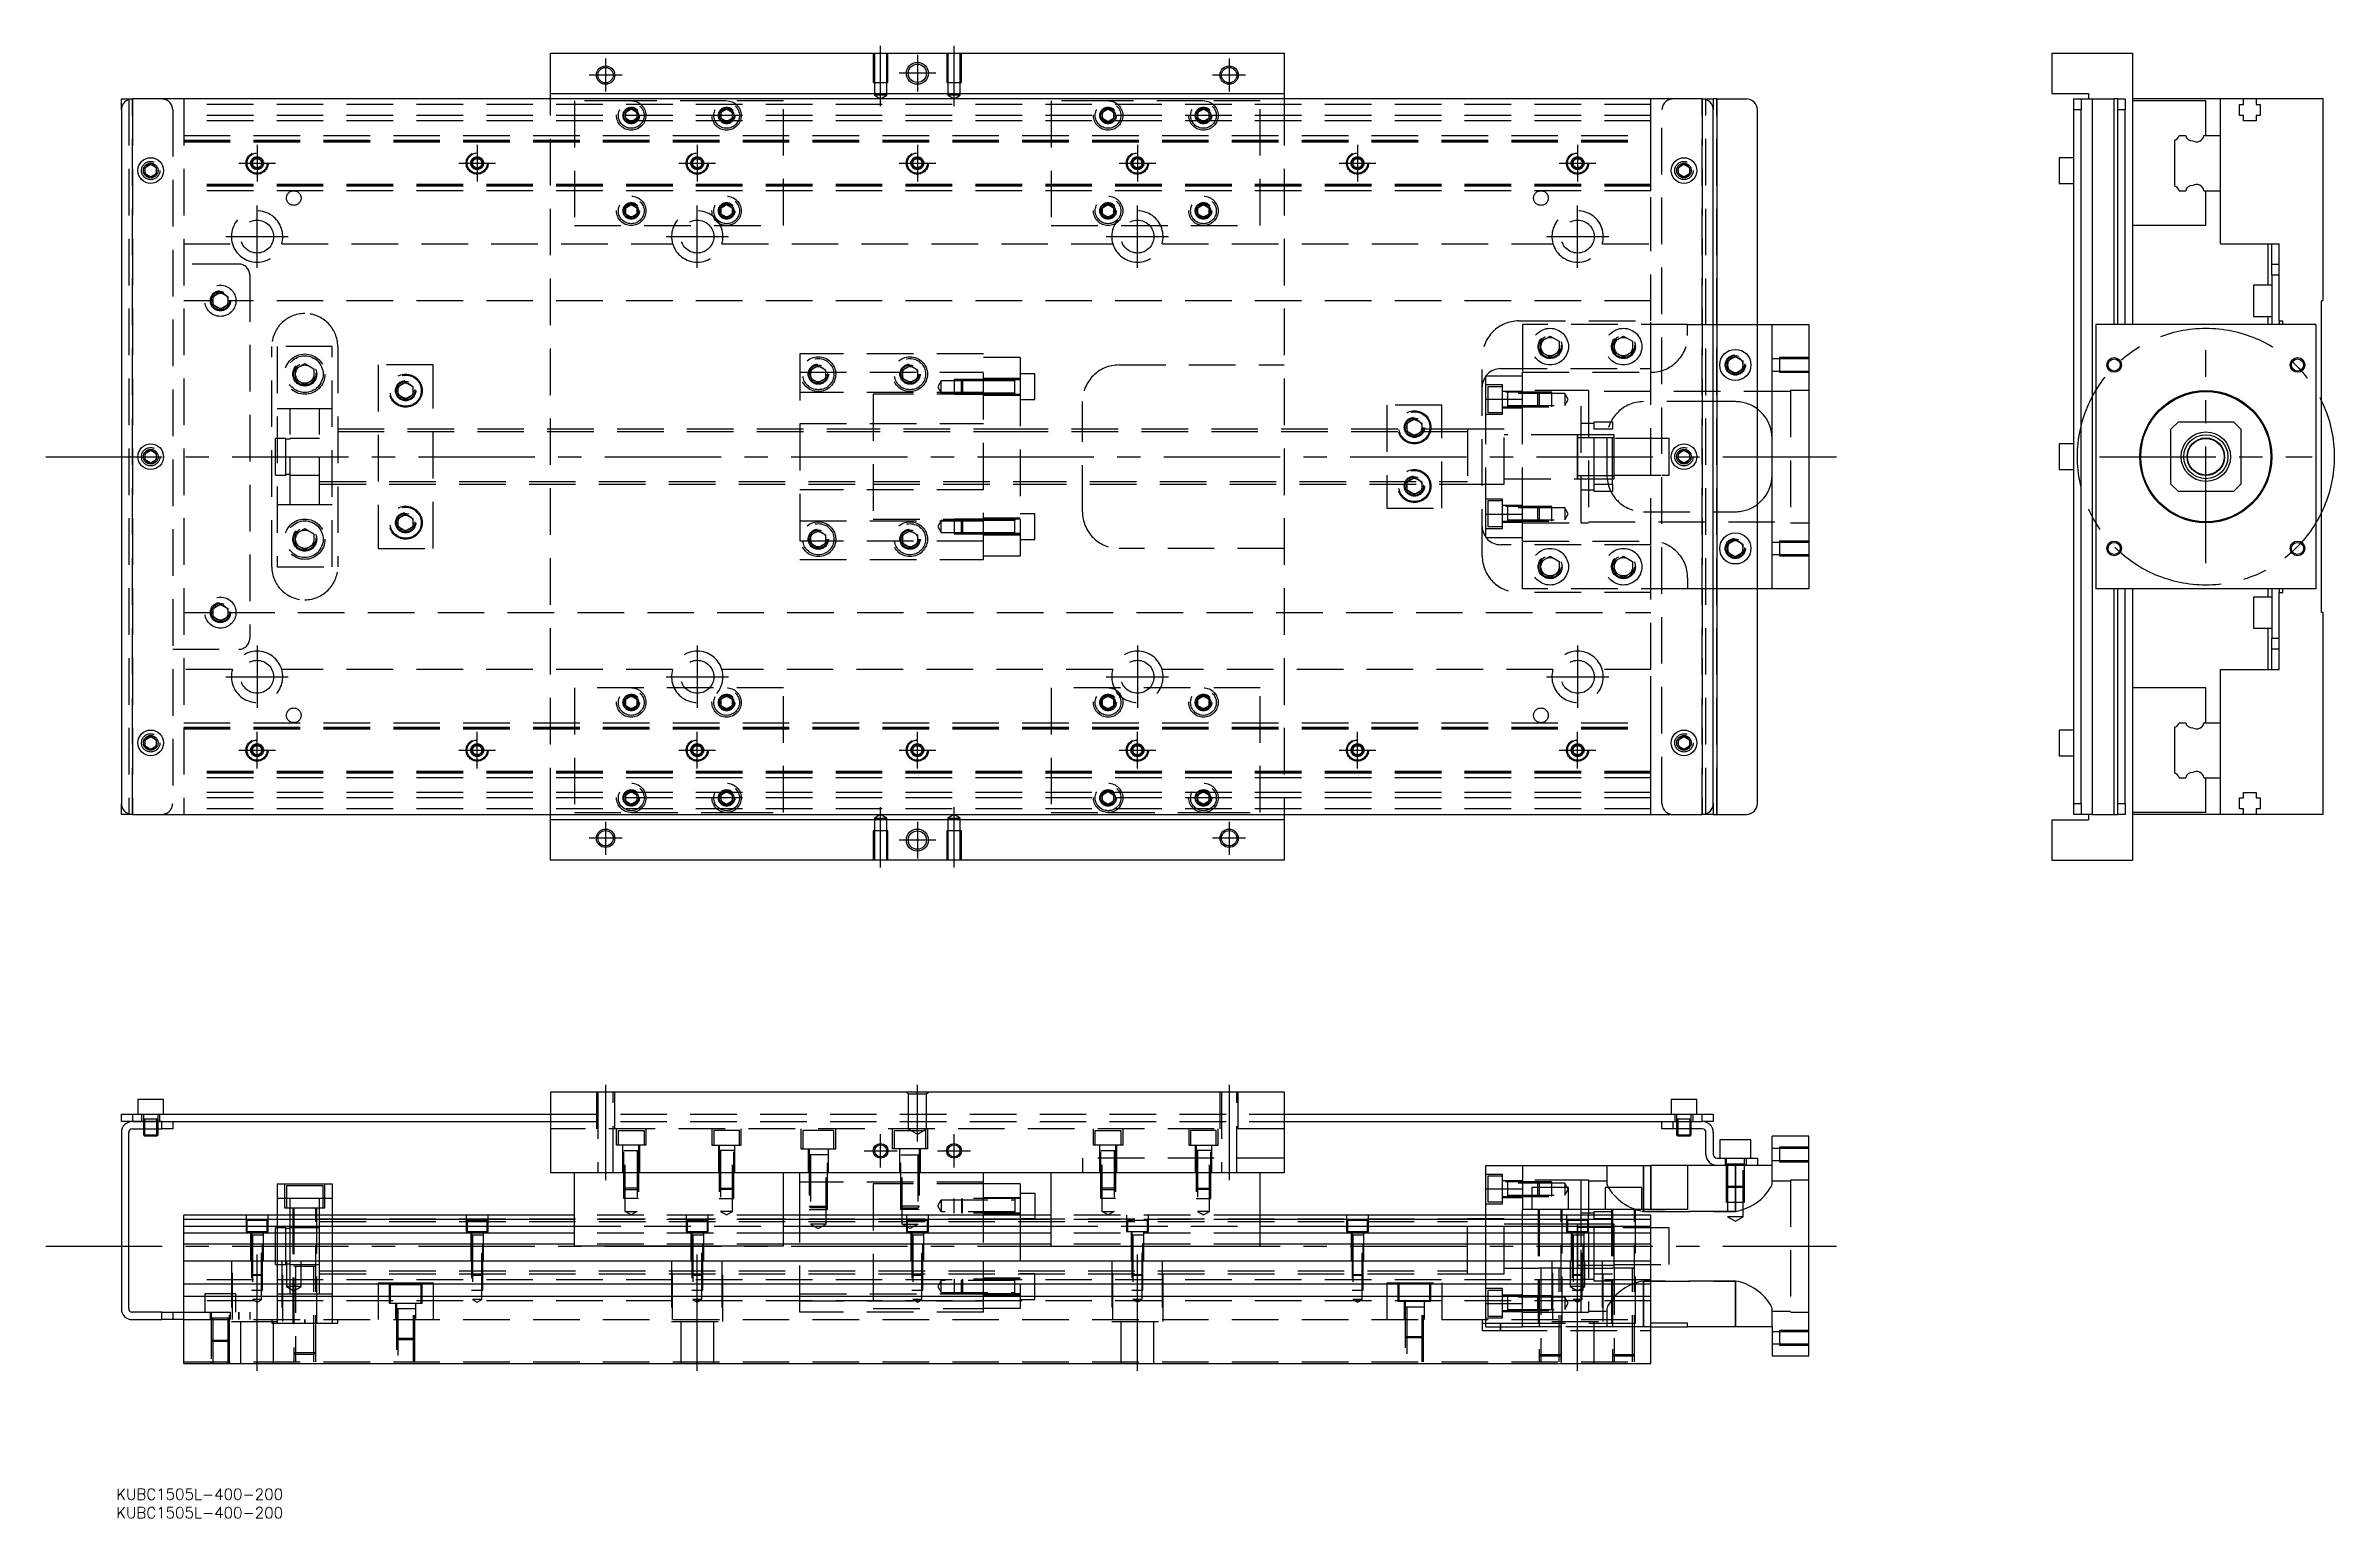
# Model space of a CAD drawing. Extents: x -21 to 603, y -289 to 112.
import ezdxf

# ---------------------------------------------------------------- set-up
doc = ezdxf.new("R2010")
doc.units = 0
doc.linetypes.add('CENTER', pattern=[50.8, 31.75, -6.35, 6.35, -6.35])
doc.linetypes.add('DASHED', pattern=[19.05, 12.7, -6.35])
doc.layers.get('0').update_dxf_attribs({"linetype": 'CONTINUOUS'})
doc.layers.add('CENTER', color=1, linetype='CENTER')
doc.styles.get("Standard").update_dxf_attribs({"font": 'txt.shx', "height": 3, "bigfont": 'bigfont.shx'})

# ---------------------------------------------------------------- blocks, each defined once
blk = doc.blocks.new('*U2')
at = {"color": 7, "linetype": 'CONTINUOUS'}
blk.add_text('KUBC1505L-400-200', height=3, dxfattribs=at).set_placement((-1.43, -284.3))
blk = doc.blocks.new('*U3')
at = {"color": 7, "linetype": 'CONTINUOUS'}
blk.add_text('KUBC1505L-400-200', height=3, dxfattribs=at).set_placement((-1.43, -289.34))

msp = doc.modelspace()

# ---------------------------------------------------------------- linework, layer by layer
at = {"color": 7, "linetype": 'CONTINUOUS'}
for p, q in [((117, 110), (317, 110)), ((117, 99), (117, 110)), ((317, 110), (317, 99)), ((526.27, 110), (526.27, 99)), ((526.27, 110), (548.27, 110)), ((548.27, 110), (548.27, 36)), ((0, 94.5), (0, 97.5)), ((0, 97.5), (3, 97.5)), ((0, 94.5), (0, -94.5)), ((431, 97.5), (3, 97.5)), ((117, 99), (317, 99)), ((117, 97.5), (117, 99)), ((317, 99), (317, 97.5)), ((431, 97.5), (434, 97.5)), ((434, 97.5), (434, 94.5)), ((435, 97.5), (434, 97.5)), ((434, -94.5), (434, 94.5)), ((435, 97.5), (435, -97.5)), ((435, 97.5), (443, 97.5)), ((446, -94.5), (446, 94.5)), ((526.27, 99), (536.27, 99)), ((532.27, 97.5), (534.27, 97.5)), ((532.27, 94.5), (532.27, 97.5)), ((534.27, 94.5), (532.27, 94.5)), ((532.27, -94.5), (532.27, 94.5)), ((534.27, 97.5), (537.27, 97.5)), ((534.27, 97.5), (534.27, 94.5)), ((534.27, -94.5), (534.27, 94.5)), ((536.27, 99), (536.27, 97.5)), ((537.27, 97.5), (537.27, -97.5)), ((537.27, 97.5), (543.27, 97.5)), ((543.27, 36), (543.27, 97.5)), ((544.27, 97.5), (543.27, 97.5)), ((544.27, 97.5), (546.27, 97.5)), ((544.27, 94.5), (544.27, 97.5)), ((546.27, 94.5), (544.27, 94.5)), ((544.27, 36), (544.27, 94.5)), ((546.27, 97.5), (546.27, 94.5)), ((546.27, 36), (546.27, 94.5)), ((572.27, 97.5), (548.27, 97.5)), ((568.27, 97), (548.27, 97)), ((568.27, 87.5), (568.27, 97)), ((572.27, 87.5), (572.27, 97.5)), ((578.57, 97.5), (572.27, 97.5)), ((577.42, 96), (578.57, 96)), ((577.42, 93), (577.42, 96)), ((581.97, 97.5), (578.57, 97.5)), ((578.57, 96), (578.57, 97.5)), ((581.97, 97.5), (581.97, 96)), ((600.27, 97.5), (581.97, 97.5)), ((581.97, 96), (583.12, 96)), ((583.12, 96), (583.12, 93)), ((600.27, 42.5), (600.27, 97.5)), ((561.022272, 87.5), (562.79668, 87.5)), ((567.747372, 87.5), (572.27, 87.5)), ((572.27, 72.5), (572.27, 87.5)), ((572.27, 72.5), (572.27, 87.5)), ((578.57, 93), (577.42, 93)), ((578.57, 91.5), (578.57, 93)), ((581.97, 91.5), (578.57, 91.5)), ((581.97, 93), (581.97, 91.5)), ((583.12, 93), (581.97, 93)), ((528.27, 81.5), (528.27, 78)), ((532.27, 81.5), (528.27, 81.5)), ((559.77, 73.752272), (559.77, 86.247728)), ((6.5, 78.866026), (8, 79.73205)), ((6.5, 77.133974), (6.5, 78.866026)), ((8, 76.26795), (6.5, 77.133974)), ((8, 79.73205), (9.5, 78.866026)), ((9.5, 77.133974), (8, 76.26795)), ((9.5, 78.866026), (9.5, 77.133974)), ((424.5, 78.866026), (426, 79.73205)), ((424.5, 77.133974), (424.5, 78.866026)), ((426, 76.26795), (424.5, 77.133974)), ((426, 79.73205), (427.5, 78.866026)), ((427.5, 77.133974), (426, 76.26795)), ((427.5, 78.866026), (427.5, 77.133974)), ((528.27, 78), (528.27, 74.5)), ((528.27, 74.5), (532.27, 74.5)), ((561.022272, 72.5), (562.79668, 72.5)), ((567.747372, 72.5), (572.27, 72.5)), ((568.27, 63), (568.27, 72.5)), ((572.27, 58), (572.27, 72.5)), ((568.27, 63), (548.27, 63)), ((572.27, 58), (588.27, 58)), ((585.27, 46.75), (585.27, 58)), ((586.27, 52.5), (586.27, 58)), ((588.27, 37), (588.27, 58)), ((586.27, 52.5), (588.27, 52.5)), ((586.27, 49.5), (586.27, 52.5)), ((581.27, 46.75), (581.27, 42.5)), ((586.27, 46.75), (581.27, 46.75)), ((588.27, 49.5), (586.27, 49.5)), ((586.27, 49.5), (586.27, 36)), ((581.27, 42.5), (581.27, 38.25)), ((581.27, 38.25), (586.27, 38.25)), ((585.27, 36), (585.27, 38.25)), ((600.27, 42.5), (599.77, 42.5)), ((599.77, -42.5), (599.77, 42.5)), ((446, 36), (450, 36)), ((450, 36), (460, 36)), ((450, -36), (450, 36)), ((460, 36), (460, -36)), ((598.27, 36), (538.27, 36)), ((538.27, 36), (538.27, -36)), ((588.27, 37), (589.27, 37)), ((588.27, 37), (588.27, 36)), ((589.27, 36), (589.27, 37)), ((598.27, 36), (598.27, -36)), ((438, 26.1547), (440, 27.309402)), ((438, 23.8453), (438, 26.1547)), ((440, 27.309402), (442, 26.1547)), ((442, 26.1547), (442, 23.8453)), ((440, 22.690598), (438, 23.8453)), ((442, 23.8453), (440, 22.690598)), ((560.77, 9.5), (558.77, 7.5)), ((558.77, -7.5), (558.77, 7.5)), ((560.77, 9.5), (575.77, 9.5)), ((577.77, 7.5), (575.77, 9.5)), ((577.77, 7.5), (577.77, -7.5)), ((6.5, 0.866026), (8, 1.73205)), ((6.5, -0.866026), (6.5, 0.866026)), ((8, 1.73205), (9.5, 0.866026)), ((9.5, 0.866026), (9.5, -0.866026)), ((424.5, 0.866026), (426, 1.73205)), ((424.5, -0.866026), (424.5, 0.866026)), ((426, 1.73205), (427.5, 0.866026)), ((427.5, 0.866026), (427.5, -0.866026)), ((528.27, 3.5), (528.27, 0)), ((532.27, 3.5), (528.27, 3.5)), ((528.27, 0), (528.27, -3.5)), ((8, -1.73205), (6.5, -0.866026)), ((9.5, -0.866026), (8, -1.73205)), ((426, -1.73205), (424.5, -0.866026)), ((427.5, -0.866026), (426, -1.73205)), ((528.27, -3.5), (532.27, -3.5)), ((558.77, -7.5), (560.77, -9.5)), ((575.77, -9.5), (560.77, -9.5)), ((575.77, -9.5), (577.77, -7.5)), ((438, -23.8453), (440, -22.690598)), ((438, -26.1547), (438, -23.8453)), ((440, -22.690598), (442, -23.8453)), ((442, -23.8453), (442, -26.1547)), ((440, -27.309402), (438, -26.1547)), ((442, -26.1547), (440, -27.309402)), ((450, -36), (446, -36)), ((460, -36), (450, -36)), ((598.27, -36), (538.27, -36)), ((543.27, -97.5), (543.27, -36)), ((544.27, -94.5), (544.27, -36)), ((546.27, -94.5), (546.27, -36)), ((548.27, -36), (548.27, -110)), ((585.27, -38.25), (585.27, -36)), ((586.27, -36), (586.27, -49.5)), ((588.27, -36), (588.27, -37)), ((588.27, -58), (588.27, -37)), ((588.27, -37), (589.27, -37)), ((589.27, -37), (589.27, -36)), ((581.27, -38.25), (581.27, -42.5)), ((586.27, -38.25), (581.27, -38.25)), ((581.27, -42.5), (581.27, -46.75)), ((600.27, -42.5), (599.77, -42.5)), ((600.27, -97.5), (600.27, -42.5)), ((581.27, -46.75), (586.27, -46.75)), ((585.27, -58), (585.27, -46.75)), ((586.27, -52.5), (586.27, -49.5)), ((586.27, -49.5), (588.27, -49.5)), ((588.27, -52.5), (586.27, -52.5)), ((586.27, -58), (586.27, -52.5)), ((572.27, -72.5), (572.27, -58)), ((572.27, -58), (588.27, -58)), ((568.27, -63), (548.27, -63)), ((568.27, -72.5), (568.27, -63)), ((528.27, -74.5), (528.27, -78)), ((532.27, -74.5), (528.27, -74.5)), ((559.77, -86.247728), (559.77, -73.752272)), ((561.022272, -72.5), (562.79668, -72.5)), ((567.747372, -72.5), (572.27, -72.5)), ((572.27, -87.5), (572.27, -72.5)), ((572.27, -87.5), (572.27, -72.5)), ((6.5, -77.133974), (8, -76.26795)), ((6.5, -78.866026), (6.5, -77.133974)), ((8, -79.73205), (6.5, -78.866026)), ((8, -76.26795), (9.5, -77.133974)), ((9.5, -78.866026), (8, -79.73205)), ((9.5, -77.133974), (9.5, -78.866026)), ((424.5, -77.133974), (426, -76.26795)), ((424.5, -78.866026), (424.5, -77.133974)), ((426, -79.73205), (424.5, -78.866026)), ((426, -76.26795), (427.5, -77.133974)), ((427.5, -78.866026), (426, -79.73205)), ((427.5, -77.133974), (427.5, -78.866026)), ((528.27, -78), (528.27, -81.5)), ((528.27, -81.5), (532.27, -81.5)), ((561.022272, -87.5), (562.79668, -87.5)), ((567.747372, -87.5), (572.27, -87.5)), ((568.27, -97), (568.27, -87.5)), ((572.27, -97.5), (572.27, -87.5)), ((577.42, -93), (578.57, -93)), ((577.42, -96), (577.42, -93)), ((578.57, -91.5), (581.97, -91.5)), ((578.57, -93), (578.57, -91.5)), ((581.97, -91.5), (581.97, -93)), ((581.97, -93), (583.12, -93)), ((583.12, -93), (583.12, -96)), ((0, -97.5), (0, -94.5)), ((3, -97.5), (0, -97.5)), ((3, -97.5), (431, -97.5)), ((117, -99), (117, -97.5)), ((117, -110), (117, -99)), ((317, -99), (117, -99)), ((317, -97.5), (317, -99)), ((317, -99), (317, -110)), ((434, -97.5), (431, -97.5)), ((434, -94.5), (434, -97.5)), ((434, -97.5), (435, -97.5)), ((435, -97.5), (443, -97.5)), ((526.27, -99), (536.27, -99)), ((526.27, -99), (526.27, -110)), ((532.27, -94.5), (534.27, -94.5)), ((532.27, -97.5), (532.27, -94.5)), ((534.27, -97.5), (532.27, -97.5)), ((534.27, -94.5), (534.27, -97.5)), ((537.27, -97.5), (534.27, -97.5)), ((536.27, -97.5), (536.27, -99)), ((537.27, -97.5), (543.27, -97.5)), ((543.27, -97.5), (544.27, -97.5)), ((544.27, -94.5), (546.27, -94.5)), ((544.27, -97.5), (544.27, -94.5)), ((546.27, -97.5), (544.27, -97.5)), ((546.27, -94.5), (546.27, -97.5)), ((568.27, -97), (548.27, -97)), ((572.27, -97.5), (548.27, -97.5)), ((578.57, -97.5), (572.27, -97.5)), ((578.57, -96), (577.42, -96)), ((578.57, -97.5), (578.57, -96)), ((581.97, -97.5), (578.57, -97.5)), ((581.97, -96), (581.97, -97.5)), ((583.12, -96), (581.97, -96)), ((600.27, -97.5), (581.97, -97.5)), ((317, -110), (117, -110)), ((526.27, -110), (548.27, -110)), ((117, -173.2), (117, -195.2)), ((317, -173.2), (117, -173.2)), ((317, -173.2), (317, -195.2)), ((0, -181.2), (0, -179.2)), ((0, -179.2), (3, -179.2)), ((3, -179.2), (3, -181.2)), ((3, -179.2), (117, -179.2)), ((11.5, -175.2), (4.5, -175.2)), ((4.5, -175.2), (4.5, -179.2)), ((11.5, -179.2), (11.5, -175.2)), ((317, -179.2), (431, -179.2)), ((429.5, -175.199332), (422.5, -175.199332)), ((422.5, -175.199332), (422.5, -179.199332)), ((429.5, -179.199332), (429.5, -175.199332)), ((431, -181.199332), (431, -179.199332)), ((431, -179.199332), (434, -179.199332)), ((434, -179.199332), (434, -181.199332)), ((3, -181.2), (0, -181.2)), ((0, -184.2), (0, -232.2)), ((2, -232.2), (2, -184.2)), ((3, -181.2), (11, -181.2)), ((11, -181.2), (3, -181.2)), ((3, -183.2), (11, -183.2)), ((6, -183.2), (6, -184.85)), ((6, -184.85), (10, -184.85)), ((6, -184.85), (6.35, -185.2)), ((6.35, -183.2), (6.35, -185.2)), ((9.65, -185.2), (6.35, -185.2)), ((9.65, -185.2), (9.65, -183.2)), ((9.65, -185.2), (10, -184.85)), ((10, -184.85), (10, -183.2)), ((11, -181.2), (117, -181.2)), ((11, -183.2), (11, -181.2)), ((14, -183.2), (11, -183.2)), ((14, -181.2), (14, -183.2)), ((317, -181.2), (423, -181.2)), ((420, -183.199332), (420, -181.199332)), ((423, -183.199332), (420, -183.199332)), ((423, -181.199332), (423, -183.199332)), ((423, -181.199332), (431, -181.199332)), ((423, -181.199332), (431, -181.199332)), ((431, -183.199332), (423, -183.199332)), ((424, -183.199332), (424, -184.849332)), ((424, -184.849332), (428, -184.849332)), ((424, -184.849332), (424.35, -185.199332)), ((424.35, -183.199332), (424.35, -185.199332)), ((427.65, -185.199332), (424.35, -185.199332)), ((427.65, -185.199332), (427.65, -183.199332)), ((427.65, -185.199332), (428, -184.849332)), ((428, -184.849332), (428, -183.199332)), ((434, -181.199332), (431, -181.199332)), ((432, -190.199332), (432, -184.199332)), ((434, -184.199332), (434, -190.199332)), ((444.25, -186.199332), (435.75, -186.199332)), ((435.75, -186.199332), (435.75, -191.199332)), ((444.25, -191.199332), (444.25, -186.199332)), ((450, -193.199332), (450, -185.199332)), ((460, -185.199332), (450, -185.199332)), ((460, -245.199332), (460, -185.199332)), ((372, -199.546856), (372, -193.199332)), ((372, -193.199332), (382, -193.199332)), ((382, -193.199332), (382, -205.199332)), ((382, -193.199332), (417, -193.199332)), ((417, -205.199332), (417, -193.199332)), ((427, -193.199332), (417, -193.199332)), ((427, -193.199332), (427, -205.199332)), ((435, -193.199332), (427, -193.199332)), ((435, -191.199332), (443, -191.199332)), ((443, -193.199332), (435, -193.199332)), ((443, -193.199332), (443, -191.199332)), ((443, -191.199332), (446, -191.199332)), ((446, -193.199332), (443, -193.199332)), ((446, -191.199332), (446, -193.199332)), ((450, -193.199332), (446, -193.199332)), ((42.5, -198.2), (57.5, -198.2)), ((42.5, -198.2), (42.5, -206.7)), ((57.5, -198.2), (57.5, -206.7)), ((317, -195.2), (117, -195.2)), ((123.5, -215.2), (123.5, -195.2)), ((180.5, -215.2), (180.5, -195.2)), ((185, -206.7), (185, -195.2)), ((235, -206.7), (235, -195.2)), ((245, -198.2), (235, -198.2)), ((242.35, -198.2), (242, -198.2)), ((245, -198.2), (245, -206.7)), ((253.5, -215.2), (253.5, -195.2)), ((310.5, -215.2), (310.5, -195.2)), ((372, -199.546856), (382, -199.546856)), ((372, -206.699332), (372, -199.546856)), ((394.5, -199.199332), (384.5, -199.199332)), ((384.5, -199.199332), (384.5, -205.199332)), ((394.5, -205.199332), (394.5, -199.199332)), ((414.5, -199.199332), (404.5, -199.199332)), ((404.5, -199.199332), (404.5, -205.199332)), ((414.5, -205.199332), (414.5, -199.199332)), ((245, -200.7), (249, -200.7)), ((249, -200.7), (249, -206.7)), ((382, -206.699332), (382, -205.199332)), ((427, -205.199332), (382, -205.199332)), ((123.5, -206.7), (17, -206.7)), ((17, -247.2), (17, -206.7)), ((123.5, -207.952272), (17, -207.952272)), ((17, -209.72668), (123.5, -209.72668)), ((123.5, -211.623076), (17, -211.623076)), ((253.5, -206.7), (180.5, -206.7)), ((253.5, -207.952272), (180.5, -207.952272)), ((180.5, -209.72668), (253.5, -209.72668)), ((253.5, -211.623076), (180.5, -211.623076)), ((417, -206.7), (310.5, -206.7)), ((417, -207.952272), (310.5, -207.952272)), ((310.5, -209.72668), (417, -209.72668)), ((417, -211.623076), (310.5, -211.623076)), ((397, -214.999278), (397, -209.499332)), ((398, -210.074332), (397, -210.074332)), ((399.75, -210.074332), (398, -210.074332)), ((401.5, -210.074332), (399.75, -210.074332)), ((406.5, -210.074332), (401.5, -210.074332)), ((407, -210.074332), (406.5, -210.074332)), ((417, -247.199332), (417, -206.699332)), ((123.5, -214.677372), (17, -214.677372)), ((180.5, -215.2), (123.5, -215.2)), ((253.5, -214.677372), (180.5, -214.677372)), ((253.5, -215.2), (310.5, -215.2)), ((417, -214.677372), (310.5, -214.677372)), ((397, -221.199338), (397, -214.999278)), ((17, -219.2), (417, -219.2)), ((53.000006, -220.7), (46.999994, -220.7)), ((53.000006, -220.7), (46.999994, -220.7)), ((397, -220.324332), (407, -220.324332)), ((417, -225.5), (17, -225.5)), ((417, -228.9), (17, -228.9)), ((11, -233.2), (3, -233.2)), ((3, -235.2), (11, -235.2)), ((11, -235.2), (11, -233.2)), ((11, -233.2), (14, -233.2)), ((14, -235.2), (11, -235.2)), ((14, -233.2), (14, -235.2)), ((14, -233.2), (17, -233.2)), ((17, -235.2), (14, -235.2)), ((427, -236.199332), (417, -236.199332)), ((427, -237.199332), (427, -236.199332)), ((417, -237.199332), (427, -237.199332)), ((450, -237.199332), (427, -237.199332)), ((450, -237.199332), (450, -245.199332)), ((17, -247.2), (417, -247.2)), ((460, -245.199332), (450, -245.199332))]:
    msp.add_line(p, q, dxfattribs=at)
at = {"color": 3, "linetype": 'DASHED'}
for p, q in [((205.000006, 110), (205.000006, 102)), ((205.35, 110), (205.35, 102)), ((208.65, 102), (208.65, 110)), ((208.999994, 102), (208.999994, 110)), ((225.000006, 110), (225.000006, 102)), ((225.35, 110), (225.35, 102)), ((228.65, 102), (228.65, 110)), ((228.999994, 102), (228.999994, 110)), ((205.000006, 102), (208.999994, 102)), ((205.35, 102), (205.35, 98.5)), ((208.65, 98.5), (208.65, 102)), ((225.000006, 102), (228.999994, 102)), ((225.35, 102), (225.35, 98.5)), ((228.65, 98.5), (228.65, 102)), ((2, 97.5), (2, -97.5)), ((3, 97.5), (3, -97.5)), ((3, -97.5), (3, 97.5)), ((3, -97.5), (3, 97.5)), ((3, 97.5), (3, -97.5)), ((14, 94.5), (14, -94.5)), ((17, 97.5), (17, -97.5)), ((417, 96), (17, 96)), ((117, -97.5), (117, 97.5)), ((139, 97), (123.5, 97)), ((123.5, 97), (123.5, 63)), ((137.5, 93.866026), (139, 94.73205)), ((137.5, 92.133974), (137.5, 93.866026)), ((165, 97), (139, 97)), ((139, 94.73205), (140.5, 93.866026)), ((140.5, 93.866026), (140.5, 92.133974)), ((163.5, 93.866026), (165, 94.73205)), ((163.5, 92.133974), (163.5, 93.866026)), ((180.5, 97), (165, 97)), ((165, 94.73205), (166.5, 93.866026)), ((166.5, 93.866026), (166.5, 92.133974)), ((180.5, 63), (180.5, 97)), ((207, 98.5), (205.35, 98.5)), ((205.35, 98.5), (207, 97.547372)), ((208.65, 98.5), (207, 98.5)), ((207, 97.547372), (208.65, 98.5)), ((227, 98.5), (225.35, 98.5)), ((225.35, 98.5), (227, 97.547372)), ((228.65, 98.5), (227, 98.5)), ((227, 97.547372), (228.65, 98.5)), ((269, 97), (253.5, 97)), ((253.5, 97), (253.5, 63)), ((267.5, 93.866026), (269, 94.73205)), ((267.5, 92.133974), (267.5, 93.866026)), ((295, 97), (269, 97)), ((269, 94.73205), (270.5, 93.866026)), ((270.5, 93.866026), (270.5, 92.133974)), ((293.5, 93.866026), (295, 94.73205)), ((293.5, 92.133974), (293.5, 93.866026)), ((310.5, 97), (295, 97)), ((295, 94.73205), (296.5, 93.866026)), ((296.5, 93.866026), (296.5, 92.133974)), ((310.5, 63), (310.5, 97)), ((317, 97.5), (317, -97.5)), ((417, 87.5), (417, 97.5)), ((420, -94.5), (420, 94.5)), ((431, -97.5), (431, 97.5)), ((431, 97.5), (431, -97.5)), ((432, -97.5), (432, 97.5)), ((435, -97.5), (435, 97.5)), ((417, 93), (17, 93)), ((417, 91.5), (17, 91.5)), ((17, 87.5), (417, 87.5)), ((139, 91.26795), (137.5, 92.133974)), ((140.5, 92.133974), (139, 91.26795)), ((140.973226, 93.326156), (141, 93)), ((165, 91.26795), (163.5, 92.133974)), ((166.5, 92.133974), (165, 91.26795)), ((166.973226, 93.326156), (167, 93)), ((269, 91.26795), (267.5, 92.133974)), ((270.5, 92.133974), (269, 91.26795)), ((270.973226, 93.326156), (271, 93)), ((293, 93), (293.030168, 93.346066)), ((295, 91.26795), (293.5, 92.133974)), ((296.5, 92.133974), (295, 91.26795)), ((417, 86.247728), (417, 87.5)), ((17, 86.247728), (417, 86.247728)), ((17, 86.1147), (417, 86.1147)), ((17, 86.1), (417, 86.1)), ((17, 85.8), (417, 85.8)), ((35.75, 80.721688), (37, 81.443376)), ((37, 81.443376), (38.25, 80.721688)), ((95.75, 80.721688), (97, 81.443376)), ((97, 81.443376), (98.25, 80.721688)), ((155.75, 80.721688), (157, 81.443376)), ((157, 81.443376), (158.25, 80.721688)), ((215.75, 80.721688), (217, 81.443376)), ((217, 81.443376), (218.25, 80.721688)), ((275.75, 80.721688), (277, 81.443376)), ((277, 81.443376), (278.25, 80.721688)), ((335.75, 80.721688), (337, 81.443376)), ((337, 81.443376), (338.25, 80.721688)), ((395.75, 80.721688), (397, 81.443376)), ((397, 81.443376), (398.25, 80.721688)), ((417, 73.752272), (417, 86.247728)), ((6, 78), (6.030168, 78.346066)), ((35.5, 80), (35.516134, 80.21941)), ((35.75, 79.278312), (35.75, 80.721688)), ((37, 78.556624), (35.75, 79.278312)), ((38.25, 79.278312), (37, 78.556624)), ((38.25, 80.721688), (38.25, 79.278312)), ((95.5, 80), (95.516134, 80.21941)), ((95.75, 79.278312), (95.75, 80.721688)), ((97, 78.556624), (95.75, 79.278312)), ((98.25, 79.278312), (97, 78.556624)), ((98.25, 80.721688), (98.25, 79.278312)), ((155.5, 80), (155.516134, 80.21941)), ((155.75, 79.278312), (155.75, 80.721688)), ((157, 78.556624), (155.75, 79.278312)), ((158.25, 79.278312), (157, 78.556624)), ((158.25, 80.721688), (158.25, 79.278312)), ((215.5, 80), (215.52041, 80.24661)), ((215.75, 79.278312), (215.75, 80.721688)), ((217, 78.556624), (215.75, 79.278312)), ((218.25, 79.278312), (217, 78.556624)), ((218.25, 80.721688), (218.25, 79.278312)), ((275.75, 79.278312), (275.75, 80.721688)), ((277, 78.556624), (275.75, 79.278312)), ((278.25, 79.278312), (277, 78.556624)), ((278.25, 80.721688), (278.25, 79.278312)), ((278.477374, 80.25955), (278.5, 80)), ((335.5, 80), (335.516134, 80.21941)), ((335.75, 79.278312), (335.75, 80.721688)), ((337, 78.556624), (335.75, 79.278312)), ((338.25, 79.278312), (337, 78.556624)), ((338.25, 80.721688), (338.25, 79.278312)), ((395.75, 79.278312), (395.75, 80.721688)), ((397, 78.556624), (395.75, 79.278312)), ((398.25, 79.278312), (397, 78.556624)), ((398.25, 80.721688), (398.25, 79.278312)), ((398.477374, 80.25955), (398.5, 80)), ((427.973226, 78.326156), (428, 78)), ((417, 74.2), (17, 74.2)), ((417, 73.9), (17, 73.9)), ((417, 73.8853), (17, 73.8853)), ((417, 73.752272), (17, 73.752272)), ((417, 72.5), (17, 72.5)), ((137.5, 67.866026), (139, 68.73205)), ((139, 68.73205), (140.5, 67.866026)), ((163.5, 67.866026), (165, 68.73205)), ((165, 68.73205), (166.5, 67.866026)), ((267.5, 67.866026), (269, 68.73205)), ((269, 68.73205), (270.5, 67.866026)), ((293.5, 67.866026), (295, 68.73205)), ((295, 68.73205), (296.5, 67.866026)), ((417, 72.5), (417, 73.752272)), ((417, 58), (417, 72.5)), ((123.5, 63), (180.5, 63)), ((137, 67), (137.030168, 67.346066)), ((137.5, 66.133974), (137.5, 67.866026)), ((139, 65.26795), (137.5, 66.133974)), ((140.5, 66.133974), (139, 65.26795)), ((140.5, 67.866026), (140.5, 66.133974)), ((163, 67), (163.023172, 67.30356)), ((163.5, 66.133974), (163.5, 67.866026)), ((165, 65.26795), (163.5, 66.133974)), ((166.5, 66.133974), (165, 65.26795)), ((166.5, 67.866026), (166.5, 66.133974)), ((253.5, 63), (310.5, 63)), ((267.5, 66.133974), (267.5, 67.866026)), ((269, 65.26795), (267.5, 66.133974)), ((270.5, 66.133974), (269, 65.26795)), ((270.5, 67.866026), (270.5, 66.133974)), ((270.973226, 67.326156), (271, 67)), ((293, 67), (293.030168, 67.346066)), ((293.5, 66.133974), (293.5, 67.866026)), ((295, 65.26795), (293.5, 66.133974)), ((296.5, 66.133974), (295, 65.26795)), ((296.5, 67.866026), (296.5, 66.133974)), ((17, 58), (30.291796, 58)), ((43.708204, 58), (150.291796, 58)), ((163.708204, 58), (270.291796, 58)), ((283.708204, 58), (390.291796, 58)), ((403.708204, 58), (417, 58)), ((417, 37), (417, 58)), ((32, 52.5), (14, 52.5)), ((25, 43.6547), (27, 44.809402)), ((27, 44.809402), (29, 43.6547)), ((35, 49.5), (35, -49.5)), ((24.9, 42.5), (17, 42.5)), ((24.5, 42.5), (24.534018, 42.911016)), ((25, 41.3453), (25, 43.6547)), ((27, 40.190598), (25, 41.3453)), ((29, 41.3453), (27, 40.190598)), ((29, 43.6547), (29, 41.3453)), ((417, 42.5), (29.1, 42.5)), ((381, 37), (417, 37)), ((382, 36), (382, 23)), ((427, 36), (382, 36)), ((387, 31.443376), (389.5, 32.886752)), ((387, 28.556624), (387, 31.443376)), ((389.5, 32.886752), (392, 31.443376)), ((392, 31.443376), (392, 28.556624)), ((407, 31.443376), (409.5, 32.886752)), ((407, 28.556624), (407, 31.443376)), ((409.5, 32.886752), (412, 31.443376)), ((412, 31.443376), (412, 28.556624)), ((417, 24), (417, 37)), ((427, 33), (427, 36)), ((427, 36), (434, 36)), ((434, 36), (446, 36)), ((41, -30), (41, 30)), ((42.5, 30), (42.5, -30)), ((57.5, 30), (42.5, 30)), ((47.5, 23.943376), (50, 25.386752)), ((50, 25.386752), (52.5, 23.943376)), ((57.5, -30), (57.5, 30)), ((59, 30), (59, -30)), ((85, 25), (70, 25)), ((70, 25), (70, -25)), ((85, -25), (85, 25)), ((185, 28), (185, -28)), ((235, 28), (185, 28)), ((235, -28), (235, 28)), ((245, 27), (235, 27)), ((245, 27), (245, 20.976176)), ((272, 25), (317, 25)), ((371, -27), (371, 27)), ((389.5, 27.113248), (387, 28.556624)), ((392, 28.556624), (389.5, 27.113248)), ((392.477798, 30.364306), (392.5, 30)), ((409.5, 27.113248), (407, 28.556624)), ((412, 28.556624), (409.5, 27.113248)), ((412.477798, 30.364306), (412.5, 30)), ((442.483582, 25.286038), (442.5, 25)), ((452, 26.65), (450, 26.65)), ((452, 26.999994), (452, 23.000006)), ((460, 26.999994), (452, 26.999994)), ((460, 26.65), (452, 26.65)), ((47.5, 21.056624), (47.5, 23.943376)), ((50, 19.613248), (47.5, 21.056624)), ((52.5, 21.056624), (50, 19.613248)), ((52.5, 23.943376), (52.5, 21.056624)), ((52.977798, 22.864306), (53, 22.5)), ((75.5, 19.1547), (77.5, 20.309402)), ((75.5, 16.8453), (75.5, 19.1547)), ((77.5, 20.309402), (79.5, 19.1547)), ((79.5, 19.1547), (79.5, 16.8453)), ((185, 23), (235, 23)), ((188, 23.6547), (190, 24.809402)), ((188, 21.3453), (188, 23.6547)), ((190, 20.190598), (188, 21.3453)), ((190, 24.809402), (192, 23.6547)), ((192, 21.3453), (190, 20.190598)), ((192, 23.6547), (192, 21.3453)), ((192.483582, 22.786038), (192.5, 22.5)), ((212.5, 22.5), (212.52689, 22.865682)), ((213, 23.6547), (215, 24.809402)), ((213, 21.3453), (213, 23.6547)), ((215, 20.190598), (213, 21.3453)), ((215, 24.809402), (217, 23.6547)), ((217, 21.3453), (215, 20.190598)), ((217, 23.6547), (217, 21.3453)), ((223.5, 20.702558), (222.547372, 19.052558)), ((222.547372, 19.052558), (223.5, 17.402558)), ((223.5, 17.402558), (223.5, 20.702558)), ((227, 20.702558), (223.5, 20.702558)), ((227, 21.052554), (227, 17.052564)), ((229.35, 21.052554), (227, 21.052554)), ((229, 20.702558), (227, 20.702558)), ((229.35, 21.052558), (229, 20.702558)), ((229, 17.402558), (229, 20.702558)), ((235, 20.702558), (229, 20.702558)), ((235, 20.702558), (229, 20.702558)), ((229.35, 21.052558), (229.35, 17.052558)), ((235, 21.052556), (229.35, 21.052558)), ((235, 21.052554), (229.35, 21.052554)), ((245, 21.302558), (235, 21.302558)), ((243.605, 21.052558), (235, 21.052556)), ((245, 20.976176), (235, 20.976176)), ((243.6, 20.702558), (235, 20.702558)), ((245, 21.052558), (243.595, 21.052558)), ((243.6, 17.05324), (243.6, 21.052564)), ((243.6, 20.836098), (243.6, 21.052558)), ((243.6, 21.052558), (243.6, 20.835892)), ((249, 22.552558), (245, 22.552558)), ((245, 20.976176), (245, -20.976176)), ((249, 15.552558), (249, 22.552558)), ((372, 22), (382, 22)), ((372, 15.652476), (372, 22)), ((376.5, 19.55635), (372, 19.55635)), ((372.5, 19.05635), (372.5, 12.05635)), ((376.5, 19.05635), (372.5, 19.05635)), ((376, 24), (417, 24)), ((376.5, 11.55635), (376.5, 19.55635)), ((382, 15.652476), (382, 23)), ((382, 23), (417, 23)), ((382, 15.652476), (382, 22)), ((417, -24), (417, 24)), ((450, 23.35), (452, 23.35)), ((452, 23.35), (460, 23.35)), ((452, 23.000006), (460, 23.000006)), ((46, 13), (42.5, 13)), ((46, -13), (46, 13)), ((54, 13), (46, 13)), ((54, 13), (46, 13)), ((54, -13), (54, 13)), ((57.5, 13), (54, 13)), ((77.5, 15.690598), (75.5, 16.8453)), ((79.5, 16.8453), (77.5, 15.690598)), ((79.983582, 18.286038), (80, 18)), ((235, 17.5), (185, 17.5)), ((205, 17), (205, -17)), ((235, 17), (205, 17)), ((223.5, 17.402558), (227, 17.402558)), ((227, 17.402558), (229, 17.402558)), ((227, 17.052564), (229.35, 17.052564)), ((229, 17.402558), (235, 17.402558)), ((229, 17.402558), (229.35, 17.052558)), ((229, 17.402558), (235, 17.402558)), ((229.35, 17.052564), (235, 17.052564)), ((229.35, 17.052558), (235, 17.052562)), ((235, 17.402558), (243.6, 17.402558)), ((235, 17.052562), (243.605, 17.052558)), ((235, 16.802558), (245, 16.802558)), ((243.595, 17.052558), (245, 17.052558)), ((243.6, 17.269268), (243.6, 17.052558)), ((243.6, 17.052558), (243.6, 17.26902)), ((243.6, 17.052554), (243.6, 17.05324)), ((245, 15.552558), (249, 15.552558)), ((262, -15), (262, 15)), ((360, 14), (345, 14)), ((345, 14), (345, -14)), ((360, -14), (360, 14)), ((372, 15.652476), (382, 15.652476)), ((372, -15.652476), (372, 15.652476)), ((382, 17.80635), (376.5, 17.80635)), ((390, 17.556344), (376.5, 17.556344)), ((376.5, 13.556354), (390, 13.556354)), ((376.5, 13.30635), (382, 13.30635)), ((377.9, 17.556354), (377.9, 13.556344)), ((393.5, 17.20635), (377.9, 17.20635)), ((377.9, 13.90635), (393.5, 13.90635)), ((398, 18), (382, 18)), ((398, 18), (382, 18)), ((382, -15.652476), (382, 15.652476)), ((382, -15.652476), (382, 15.652476)), ((386.15, 13.55635), (386.15, 17.55635)), ((386.5, 17.20635), (386.15, 17.55635)), ((386.15, 13.55635), (386.5, 13.90635)), ((386.5, 17.20635), (386.5, 13.90635)), ((390, 13.556354), (390, 17.556344)), ((393.5, 17.20635), (393.5, 13.90635)), ((394.452628, 15.55635), (393.5, 17.20635)), ((393.5, 13.90635), (394.452628, 15.55635)), ((398, -18), (398, 18)), ((400, 18), (398, 18)), ((400, 18), (400, -18)), ((455, 17.75), (400, 17.75)), ((434, 15), (415, 15)), ((440, 15), (434, 15)), ((455, 18), (455, -18)), ((460, 18), (455, 18)), ((205, 7.5), (54, 7.5)), ((205, 6.75), (54, 6.75)), ((185, 9), (235, 9)), ((245, 7.5), (205, 7.5)), ((245, 7.499994), (205, 7.499994)), ((245, 6.75), (205, 6.75)), ((245, 6.75), (205, 6.75)), ((367.005, 7.5), (245, 7.5)), ((367, 6.75), (245, 6.75)), ((350, 8), (350.018502, 8.303588)), ((350.5, 9.1547), (352.5, 10.309402)), ((350.5, 6.8453), (350.5, 9.1547)), ((352.5, 5.690598), (350.5, 6.8453)), ((352.5, 10.309402), (354.5, 9.1547)), ((354.5, 6.8453), (352.5, 5.690598)), ((354.5, 9.1547), (354.5, 6.8453)), ((377, 7.5), (367.005, 7.5)), ((367.005, 7.5), (367.005, -7.5)), ((372, 11.55635), (376.5, 11.55635)), ((372.5, 12.05635), (376.5, 12.05635)), ((377, -7.5), (377, 7.5)), ((377, -7.5), (377, 7.5)), ((401.5, 9), (398, 9)), ((401.5, 9.5), (406.5, 9.5)), ((401.5, 7.5), (401.5, 9.5)), ((401.5, -7.5), (401.5, 7.5)), ((406.5, 7.5), (401.5, 7.5)), ((406.5, 9.5), (406.5, 7.5)), ((406.5, -7.5), (406.5, 7.5)), ((9.973226, 0.326156), (10, 0)), ((42, -5), (42, 5)), ((44.85, 5), (42, 5)), ((44.85, -5), (44.85, 5)), ((46, 4.8), (44.85, 4.8)), ((54, 5), (46, 5)), ((54, 5), (46, 5)), ((397.005, 6), (377, 6)), ((396.995, 6), (377, 6)), ((406.5, 6), (396.995, 6)), ((397.005, 6), (396.995, 6)), ((397, -6.000006), (397, 6.000006)), ((397, 5.125), (397, 6.000006)), ((397, 5.325034), (397, 6)), ((397, 6), (397, -6)), ((397, 5.125), (397, -5.125)), ((407, 5.125), (397, 5.125)), ((406.5, 6), (397.005, 6)), ((405, 5), (405, -5)), ((407, 6), (406.5, 6)), ((407, -6), (407, 6)), ((420, 5), (407, 5)), ((422, 5), (420, 5)), ((422, -5), (422, 5)), ((424, 0), (424.023172, 0.30356)), ((42, -5), (44.85, -5)), ((44.85, -4.8), (46, -4.8)), ((46, -5), (54, -5)), ((46, -5), (54, -5)), ((350.5, -6.8453), (352.5, -5.690598)), ((352.5, -5.690598), (354.5, -6.8453)), ((377, -6), (397.005, -6)), ((377, -6), (396.995, -6)), ((396.995, -6), (406.5, -6)), ((396.995, -6), (397.005, -6)), ((397, -6.000006), (397, -5.125)), ((397, -5.125), (407, -5.125)), ((397, -6), (397, -5.325218)), ((397.005, -6), (406.5, -6)), ((406.5, -6), (407, -6)), ((407, -5), (420, -5)), ((420, -5), (422, -5)), ((54, -6.75), (205, -6.75)), ((54, -7.5), (205, -7.5)), ((235, -9), (185, -9)), ((205, -6.75), (245, -6.75)), ((205, -6.75), (245, -6.75)), ((205, -7.499994), (245, -7.499994)), ((205, -7.5), (245, -7.5)), ((245, -6.75), (367, -6.75)), ((245, -7.5), (367.005, -7.5)), ((350.5, -9.1547), (350.5, -6.8453)), ((352.5, -10.309402), (350.5, -9.1547)), ((354.5, -9.1547), (352.5, -10.309402)), ((354.5, -6.8453), (354.5, -9.1547)), ((354.983582, -7.713962), (355, -8)), ((367.005, -7.5), (377, -7.5)), ((376.5, -11.55635), (372, -11.55635)), ((372.5, -12.05635), (372.5, -19.05635)), ((376.5, -12.05635), (372.5, -12.05635)), ((376.5, -19.55635), (376.5, -11.55635)), ((398, -9), (401.5, -9)), ((401.5, -7.5), (406.5, -7.5)), ((401.5, -9.5), (401.5, -7.5)), ((406.5, -9.5), (401.5, -9.5)), ((406.5, -7.5), (406.5, -9.5)), ((42.5, -13), (46, -13)), ((46, -13), (54, -13)), ((46, -13), (54, -13)), ((54, -13), (57.5, -13)), ((75.5, -16.8453), (77.5, -15.690598)), ((75.5, -19.1547), (75.5, -16.8453)), ((77.5, -15.690598), (79.5, -16.8453)), ((79.5, -16.8453), (79.5, -19.1547)), ((79.983582, -17.713962), (80, -18)), ((185, -17.5), (235, -17.5)), ((205, -17), (235, -17)), ((223.5, -17.402558), (222.547372, -19.052558)), ((223.5, -20.702558), (223.5, -17.402558)), ((227, -17.402558), (223.5, -17.402558)), ((227, -17.052564), (227, -21.052554)), ((229.35, -17.052564), (227, -17.052564)), ((229, -17.402558), (227, -17.402558)), ((229.35, -17.052558), (229, -17.402558)), ((229, -20.702558), (229, -17.402558)), ((235, -17.402558), (229, -17.402558)), ((235, -17.402558), (229, -17.402558)), ((229.35, -17.052558), (229.35, -21.052558)), ((235, -17.052562), (229.35, -17.052558)), ((235, -17.052564), (229.35, -17.052564)), ((245, -16.802558), (235, -16.802558)), ((243.605, -17.052558), (235, -17.052562)), ((243.6, -17.402558), (235, -17.402558)), ((245, -17.052558), (243.595, -17.052558)), ((243.6, -21.051878), (243.6, -17.052554)), ((243.6, -17.26902), (243.6, -17.052558)), ((243.6, -17.052558), (243.6, -17.269226)), ((243.6, -20.836098), (243.6, -17.26902)), ((249, -15.552558), (245, -15.552558)), ((249, -22.552558), (249, -15.552558)), ((345, -14), (360, -14)), ((372, -15.652476), (382, -15.652476)), ((372, -22), (372, -15.652476)), ((382, -13.30635), (376.5, -13.30635)), ((390, -13.556354), (376.5, -13.556347)), ((376.5, -17.556351), (390, -17.556344)), ((376.5, -17.80635), (382, -17.80635)), ((377.9, -13.556344), (377.9, -17.556354)), ((393.5, -13.90635), (377.9, -13.90635)), ((377.9, -17.20635), (393.5, -17.20635)), ((382, -22), (382, -15.652476)), ((382, -23), (382, -15.652476)), ((382, -18), (398, -18)), ((382, -18), (398, -18)), ((386.15, -17.55635), (386.15, -13.55635)), ((386.5, -13.90635), (386.15, -13.55635)), ((386.15, -17.55635), (386.5, -17.20635)), ((386.5, -13.90635), (386.5, -17.20635)), ((390, -17.556344), (390, -13.556354)), ((393.5, -13.90635), (393.5, -17.20635)), ((394.452628, -15.55635), (393.5, -13.90635)), ((393.5, -17.20635), (394.452628, -15.55635)), ((398, -18), (400, -18)), ((400, -17.75), (455, -17.75)), ((415, -15), (434, -15)), ((434, -15), (440, -15)), ((455, -18), (460, -18)), ((47.5, -21.056624), (50, -19.613248)), ((47.5, -23.943376), (47.5, -21.056624)), ((50, -25.386752), (47.5, -23.943376)), ((50, -19.613248), (52.5, -21.056624)), ((52.5, -23.943376), (50, -25.386752)), ((52.5, -21.056624), (52.5, -23.943376)), ((52.977798, -22.135694), (53, -22.5)), ((77.5, -20.309402), (75.5, -19.1547)), ((79.5, -19.1547), (77.5, -20.309402)), ((235, -23), (185, -23)), ((187.5, -22.5), (187.534018, -22.088984)), ((188, -21.3453), (190, -20.190598)), ((188, -23.6547), (188, -21.3453)), ((190, -24.809402), (188, -23.6547)), ((190, -20.190598), (192, -21.3453)), ((192, -23.6547), (190, -24.809402)), ((192, -21.3453), (192, -23.6547)), ((212.5, -22.5), (212.52689, -22.134318)), ((213, -21.3453), (215, -20.190598)), ((213, -23.6547), (213, -21.3453)), ((215, -24.809402), (213, -23.6547)), ((215, -20.190598), (217, -21.3453)), ((217, -23.6547), (215, -24.809402)), ((217, -21.3453), (217, -23.6547)), ((222.547372, -19.052558), (223.5, -20.702558)), ((223.5, -20.702558), (227, -20.702558)), ((227, -20.702558), (229, -20.702558)), ((227, -21.052554), (229.35, -21.052554)), ((229, -20.702558), (235, -20.702558)), ((229, -20.702558), (229.35, -21.052558)), ((229, -20.702558), (235, -20.702558)), ((229.35, -21.052554), (235, -21.052554)), ((229.35, -21.052558), (235, -21.052556)), ((235, -20.702558), (243.6, -20.702558)), ((245, -20.976176), (235, -20.976176)), ((235, -21.052556), (243.605, -21.052558)), ((235, -21.302558), (245, -21.302558)), ((243.595, -21.052558), (245, -21.052558)), ((243.6, -20.83585), (243.6, -21.052558)), ((243.6, -21.052558), (243.6, -20.836098)), ((243.6, -21.052564), (243.6, -21.051878)), ((245, -20.976176), (245, -27)), ((245, -22.552558), (249, -22.552558)), ((372, -19.55635), (376.5, -19.55635)), ((372, -22), (382, -22)), ((372.5, -19.05635), (376.5, -19.05635)), ((417, -24), (376, -24)), ((382, -23), (417, -23)), ((382, -36), (382, -23)), ((417, -37), (417, -24)), ((442.483582, -24.713962), (442.5, -25)), ((452, -23.35), (450, -23.35)), ((452, -23.000006), (452, -26.999994)), ((460, -23.000006), (452, -23.000006)), ((460, -23.35), (452, -23.35)), ((42.5, -30), (57.5, -30)), ((70, -25), (85, -25)), ((185, -28), (235, -28)), ((235, -27), (245, -27)), ((317, -25), (272, -25)), ((386.5, -30), (386.520026, -29.653944)), ((387, -28.556624), (389.5, -27.113248)), ((387, -31.443376), (387, -28.556624)), ((389.5, -27.113248), (392, -28.556624)), ((392, -28.556624), (392, -31.443376)), ((406.5, -30), (406.520026, -29.653944)), ((407, -28.556624), (409.5, -27.113248)), ((407, -31.443376), (407, -28.556624)), ((409.5, -27.113248), (412, -28.556624)), ((412, -28.556624), (412, -31.443376)), ((450, -26.65), (452, -26.65)), ((452, -26.65), (460, -26.65)), ((452, -26.999994), (460, -26.999994)), ((417, -37), (381, -37)), ((427, -36), (382, -36)), ((389.5, -32.886752), (387, -31.443376)), ((392, -31.443376), (389.5, -32.886752)), ((409.5, -32.886752), (407, -31.443376)), ((412, -31.443376), (409.5, -32.886752)), ((417, -58), (417, -37)), ((427, -33), (427, -36)), ((434, -36), (427, -36)), ((446, -36), (434, -36)), ((17, -42.5), (24.9, -42.5)), ((25, -41.3453), (27, -40.190598)), ((25, -43.6547), (25, -41.3453)), ((27, -44.809402), (25, -43.6547)), ((27, -40.190598), (29, -41.3453)), ((29, -43.6547), (27, -44.809402)), ((29, -41.3453), (29, -43.6547)), ((29.1, -42.5), (417, -42.5)), ((29.483582, -42.213962), (29.5, -42.5)), ((14, -52.5), (32, -52.5)), ((30.291796, -58), (17, -58)), ((150.291796, -58), (43.708204, -58)), ((270.291796, -58), (163.708204, -58)), ((390.291796, -58), (283.708204, -58)), ((417, -58), (403.708204, -58)), ((417, -72.5), (417, -58)), ((123.5, -63), (123.5, -97)), ((180.5, -63), (123.5, -63)), ((137, -67), (137.030168, -66.653934)), ((137.5, -66.133974), (139, -65.26795)), ((137.5, -67.866026), (137.5, -66.133974)), ((139, -68.73205), (137.5, -67.866026)), ((139, -65.26795), (140.5, -66.133974)), ((140.5, -67.866026), (139, -68.73205)), ((140.5, -66.133974), (140.5, -67.866026)), ((163, -67), (163.023172, -66.69644)), ((163.5, -66.133974), (165, -65.26795)), ((163.5, -67.866026), (163.5, -66.133974)), ((165, -68.73205), (163.5, -67.866026)), ((165, -65.26795), (166.5, -66.133974)), ((166.5, -67.866026), (165, -68.73205)), ((166.5, -66.133974), (166.5, -67.866026)), ((180.5, -97), (180.5, -63)), ((310.5, -63), (253.5, -63)), ((253.5, -63), (253.5, -97)), ((267, -67), (267.023172, -66.69644)), ((267.5, -66.133974), (269, -65.26795)), ((267.5, -67.866026), (267.5, -66.133974)), ((269, -68.73205), (267.5, -67.866026)), ((269, -65.26795), (270.5, -66.133974)), ((270.5, -67.866026), (269, -68.73205)), ((270.5, -66.133974), (270.5, -67.866026)), ((293.5, -66.133974), (295, -65.26795)), ((293.5, -67.866026), (293.5, -66.133974)), ((295, -68.73205), (293.5, -67.866026)), ((295, -65.26795), (296.5, -66.133974)), ((296.5, -67.866026), (295, -68.73205)), ((296.5, -66.133974), (296.5, -67.866026)), ((296.973226, -66.673844), (297, -67)), ((310.5, -97), (310.5, -63)), ((17, -72.5), (417, -72.5)), ((17, -73.752272), (417, -73.752272)), ((17, -73.8853), (417, -73.8853)), ((17, -73.9), (417, -73.9)), ((17, -74.2), (417, -74.2)), ((417, -73.752272), (417, -72.5)), ((417, -86.247728), (417, -73.752272)), ((6, -78), (6.030168, -77.653934)), ((35.75, -79.278312), (37, -78.556624)), ((35.75, -80.721688), (35.75, -79.278312)), ((37, -81.443376), (35.75, -80.721688)), ((37, -78.556624), (38.25, -79.278312)), ((38.25, -80.721688), (37, -81.443376)), ((38.25, -79.278312), (38.25, -80.721688)), ((38.477374, -79.74045), (38.5, -80)), ((95.75, -79.278312), (97, -78.556624)), ((95.75, -80.721688), (95.75, -79.278312)), ((97, -81.443376), (95.75, -80.721688)), ((97, -78.556624), (98.25, -79.278312)), ((98.25, -80.721688), (97, -81.443376)), ((98.25, -79.278312), (98.25, -80.721688)), ((98.477374, -79.74045), (98.5, -80)), ((155.75, -79.278312), (157, -78.556624)), ((155.75, -80.721688), (155.75, -79.278312)), ((157, -81.443376), (155.75, -80.721688)), ((157, -78.556624), (158.25, -79.278312)), ((158.25, -80.721688), (157, -81.443376)), ((158.25, -79.278312), (158.25, -80.721688)), ((158.477374, -79.74045), (158.5, -80)), ((215.5, -80), (215.52041, -79.75339)), ((215.75, -79.278312), (217, -78.556624)), ((215.75, -80.721688), (215.75, -79.278312)), ((217, -81.443376), (215.75, -80.721688)), ((217, -78.556624), (218.25, -79.278312)), ((218.25, -80.721688), (217, -81.443376)), ((218.25, -79.278312), (218.25, -80.721688)), ((275.75, -79.278312), (277, -78.556624)), ((275.75, -80.721688), (275.75, -79.278312)), ((277, -81.443376), (275.75, -80.721688)), ((277, -78.556624), (278.25, -79.278312)), ((278.25, -80.721688), (277, -81.443376)), ((278.25, -79.278312), (278.25, -80.721688)), ((278.477374, -79.74045), (278.5, -80)), ((335.5, -80), (335.516134, -79.78059)), ((335.75, -79.278312), (337, -78.556624)), ((335.75, -80.721688), (335.75, -79.278312)), ((337, -81.443376), (335.75, -80.721688)), ((337, -78.556624), (338.25, -79.278312)), ((338.25, -80.721688), (337, -81.443376)), ((338.25, -79.278312), (338.25, -80.721688)), ((395.75, -79.278312), (397, -78.556624)), ((395.75, -80.721688), (395.75, -79.278312)), ((397, -81.443376), (395.75, -80.721688)), ((397, -78.556624), (398.25, -79.278312)), ((398.25, -80.721688), (397, -81.443376)), ((398.25, -79.278312), (398.25, -80.721688)), ((398.477374, -79.74045), (398.5, -80)), ((424, -78), (424.030168, -77.653934)), ((417, -85.8), (17, -85.8)), ((417, -86.1), (17, -86.1)), ((417, -86.1147), (17, -86.1147)), ((417, -86.247728), (17, -86.247728)), ((417, -87.5), (417, -86.247728)), ((417, -87.5), (17, -87.5)), ((417, -91.5), (17, -91.5)), ((417, -93), (17, -93)), ((137, -93), (137.030168, -92.653934)), ((137.5, -92.133974), (139, -91.26795)), ((137.5, -93.866026), (137.5, -92.133974)), ((139, -91.26795), (140.5, -92.133974)), ((140.5, -92.133974), (140.5, -93.866026)), ((163.5, -92.133974), (165, -91.26795)), ((163.5, -93.866026), (163.5, -92.133974)), ((165, -91.26795), (166.5, -92.133974)), ((166.5, -92.133974), (166.5, -93.866026)), ((166.973226, -92.673844), (167, -93)), ((267, -93), (267.023172, -92.69644)), ((267.5, -92.133974), (269, -91.26795)), ((267.5, -93.866026), (267.5, -92.133974)), ((269, -91.26795), (270.5, -92.133974)), ((270.5, -92.133974), (270.5, -93.866026)), ((293.5, -92.133974), (295, -91.26795)), ((293.5, -93.866026), (293.5, -92.133974)), ((295, -91.26795), (296.5, -92.133974)), ((296.5, -92.133974), (296.5, -93.866026)), ((296.973226, -92.673844), (297, -93)), ((417, -97.5), (417, -87.5)), ((417, -96), (17, -96)), ((123.5, -97), (139, -97)), ((139, -94.73205), (137.5, -93.866026)), ((140.5, -93.866026), (139, -94.73205)), ((139, -97), (165, -97)), ((165, -94.73205), (163.5, -93.866026)), ((166.5, -93.866026), (165, -94.73205)), ((165, -97), (180.5, -97)), ((207, -97.547372), (205.35, -98.5)), ((205.35, -98.5), (207, -98.5)), ((205.35, -98.5), (205.35, -102)), ((208.65, -98.5), (207, -97.547372)), ((207, -98.5), (208.65, -98.5)), ((208.65, -102), (208.65, -98.5)), ((227, -97.547372), (225.35, -98.5)), ((225.35, -98.5), (227, -98.5)), ((225.35, -98.5), (225.35, -102)), ((228.65, -98.5), (227, -97.547372)), ((227, -98.5), (228.65, -98.5)), ((228.65, -102), (228.65, -98.5)), ((253.5, -97), (269, -97)), ((269, -94.73205), (267.5, -93.866026)), ((270.5, -93.866026), (269, -94.73205)), ((269, -97), (295, -97)), ((295, -94.73205), (293.5, -93.866026)), ((296.5, -93.866026), (295, -94.73205)), ((295, -97), (310.5, -97)), ((208.999994, -102), (205.000006, -102)), ((205.000006, -102), (205.000006, -110)), ((205.35, -102), (205.35, -110)), ((208.65, -110), (208.65, -102)), ((208.999994, -110), (208.999994, -102)), ((228.999994, -102), (225.000006, -102)), ((225.000006, -102), (225.000006, -110)), ((225.35, -102), (225.35, -110)), ((228.65, -110), (228.65, -102)), ((228.999994, -110), (228.999994, -102)), ((129.500006, -173.2), (129.500006, -183.2)), ((129.9, -173.2), (129.9, -195.2)), ((134.1, -195.2), (134.1, -173.2)), ((134.499994, -183.2), (134.499994, -173.2)), ((214.5, -173.7), (214, -173.2)), ((214.5, -173.7), (214.5, -183.2)), ((214.5, -173.7), (219.5, -173.7)), ((219.5, -173.7), (220, -173.2)), ((219.5, -183.2), (219.5, -173.7)), ((299.500006, -173.2), (299.500006, -183.2)), ((299.9, -173.2), (299.9, -195.2)), ((304.1, -195.2), (304.1, -173.2)), ((304.499994, -183.2), (304.499994, -173.2)), ((5.5, -179.2), (5.5, -181.2)), ((6, -179.2), (6, -183.2)), ((9.783332, -180.6), (6.216708, -180.6)), ((6.35, -180.6), (6.35, -183.2)), ((9.65, -183.2), (9.65, -180.6)), ((10, -183.2), (10, -179.2)), ((10.5, -181.2), (10.5, -179.2)), ((117, -179.2), (317, -179.2)), ((423.5, -179.199332), (423.5, -181.199332)), ((428.000006, -180.599332), (423.999994, -180.599332)), ((428.000006, -180.599332), (423.999994, -180.599332)), ((424, -179.199332), (424, -183.199332)), ((424.35, -180.599332), (424.35, -183.199332)), ((427.65, -183.199332), (427.65, -180.599332)), ((428, -183.199332), (428, -179.199332)), ((428.5, -181.199332), (428.5, -179.199332)), ((117, -181.2), (317, -181.2)), ((317, -183.2), (117, -183.2)), ((135, -187.7), (135, -183.2)), ((135.5, -183.7), (142.5, -183.7)), ((135.5, -187.7), (135.5, -183.7)), ((142.5, -183.7), (142.5, -187.7)), ((143, -183.2), (143, -187.7)), ((161, -183.2), (161, -187.7)), ((168.5, -183.7), (161.5, -183.7)), ((161.5, -183.7), (161.5, -187.7)), ((168.5, -187.7), (168.5, -183.7)), ((169, -187.7), (169, -183.2)), ((185.25, -183.2), (185.25, -188.7)), ((186.5, -183.7), (185.75, -183.7)), ((185.75, -183.7), (185.75, -188.7)), ((193.5, -183.7), (186.5, -183.7)), ((194.25, -183.7), (193.5, -183.7)), ((194.25, -188.7), (194.25, -183.7)), ((194.75, -188.7), (194.75, -183.2)), ((210.25, -188.7), (210.25, -183.2)), ((210.75, -183.7), (211.5, -183.7)), ((210.75, -188.7), (210.75, -183.7)), ((211.5, -183.7), (218.5, -183.7)), ((219.5, -183.2), (214.5, -183.2)), ((214.5, -183.2), (217, -184.643376)), ((217, -184.643376), (219.5, -183.2)), ((218.5, -183.7), (219.25, -183.7)), ((219.25, -183.7), (219.25, -188.7)), ((219.75, -183.2), (219.75, -188.7)), ((265, -187.7), (265, -183.2)), ((265.5, -183.7), (272.5, -183.7)), ((265.5, -187.7), (265.5, -183.7)), ((272.5, -183.7), (272.5, -187.7)), ((273, -183.2), (273, -187.7)), ((291, -183.2), (291, -187.7)), ((298.5, -183.7), (291.5, -183.7)), ((291.5, -183.7), (291.5, -187.7)), ((298.5, -187.7), (298.5, -183.7)), ((299, -187.7), (299, -183.2)), ((420, -181.199332), (423, -181.199332)), ((424.000006, -181.199332), (424.000006, -183.199332)), ((427.999994, -183.199332), (427.999994, -181.199332)), ((143, -187.7), (135, -187.7)), ((136.75, -195.2), (136.75, -187.7)), ((137.000006, -202.2), (136.999986, -187.7)), ((136.999994, -189.1), (141.000006, -189.1)), ((137.35, -205.7), (137.35, -189.1)), ((140.65, -189.1), (140.65, -205.7)), ((141.000014, -187.7), (140.999994, -202.2)), ((141.25, -187.7), (141.25, -195.2)), ((161, -187.7), (169, -187.7)), ((162.75, -187.7), (162.75, -195.2)), ((162.999986, -187.7), (163.000006, -202.2)), ((167.000006, -189.1), (162.999994, -189.1)), ((163.35, -189.1), (163.35, -205.7)), ((166.65, -205.7), (166.65, -189.1)), ((166.999994, -202.2), (167.000014, -187.7)), ((167.25, -195.2), (167.25, -187.7)), ((185.25, -188.7), (194.75, -188.7)), ((187.25, -188.7), (187.25, -195.2)), ((192.500006, -190.3), (187.499994, -190.3)), ((187.500006, -188.7), (187.500006, -205.2)), ((187.9, -190.3), (187.9, -209.2)), ((192.1, -209.2), (192.1, -190.3)), ((192.499994, -205.2), (192.499994, -188.7)), ((192.75, -195.2), (192.75, -188.7)), ((219.75, -188.7), (210.25, -188.7)), ((212.25, -195.2), (212.25, -188.7)), ((212.499994, -190.3), (217.500006, -190.3)), ((212.500006, -205.2), (212.500006, -188.7)), ((212.9, -209.2), (212.9, -190.3)), ((217.1, -190.3), (217.1, -209.2)), ((217.499994, -188.7), (217.499994, -205.2)), ((217.75, -188.7), (217.75, -195.2)), ((262, -191.2), (262, -195.2)), ((317, -191.2), (262, -191.2)), ((273, -187.7), (265, -187.7)), ((266.75, -195.2), (266.75, -187.7)), ((267.000006, -202.2), (266.999986, -187.7)), ((266.999994, -189.1), (271.000006, -189.1)), ((267.35, -205.7), (267.35, -189.1)), ((270.65, -189.1), (270.65, -205.7)), ((271.000014, -187.7), (270.999994, -202.2)), ((271.25, -187.7), (271.25, -195.2)), ((291, -187.7), (299, -187.7)), ((292.75, -187.7), (292.75, -195.2)), ((292.999986, -187.7), (293.000006, -202.2)), ((297.000006, -189.1), (292.999994, -189.1)), ((293.35, -189.1), (293.35, -205.7)), ((296.65, -205.7), (296.65, -189.1)), ((296.999994, -202.2), (297.000014, -187.7)), ((297.25, -195.2), (297.25, -187.7)), ((405, -193.199332), (405, -198.16811)), ((415, -205.709206), (415, -193.199332)), ((415, -193.199332), (415, -205.199332)), ((417, -193.199332), (417, -205.199332)), ((437.25, -191.199332), (437.25, -193.199332)), ((442.500006, -192.799332), (437.499994, -192.799332)), ((437.500006, -191.199332), (437.500006, -203.199332)), ((437.9, -192.799332), (437.9, -207.199332)), ((440, -193.199332), (440, -205.709206)), ((440, -199.199332), (440, -193.199332)), ((442.1, -207.199332), (442.1, -192.799332)), ((442.499994, -203.199332), (442.499994, -191.199332)), ((452, -188.549332), (450, -188.549332)), ((450, -191.849332), (452, -191.849332)), ((450, -198.16811), (450, -193.199332)), ((452, -188.199338), (452, -192.199326)), ((460, -188.199338), (452, -188.199338)), ((460, -188.549332), (452, -188.549332)), ((452, -191.849332), (460, -191.849332)), ((452, -192.199326), (460, -192.199326)), ((44.5, -198.2), (44.5, -204.7)), ((55, -198.7), (45, -198.7)), ((45, -198.7), (45, -204.7)), ((55, -204.7), (55, -198.7)), ((55.5, -204.7), (55.5, -198.2)), ((141, -199.35), (137, -199.35)), ((137.35, -199.7), (137, -199.35)), ((141, -199.35), (140.65, -199.7)), ((163, -199.35), (167, -199.35)), ((163, -199.35), (163.35, -199.7)), ((166.65, -199.7), (167, -199.35)), ((235, -197.7), (185, -197.7)), ((235, -198.2), (205, -198.2)), ((205, -198.2), (205, -232.2)), ((235, -232.2), (235, -198.2)), ((271, -199.35), (267, -199.35)), ((267.35, -199.7), (267, -199.35)), ((271, -199.35), (270.65, -199.7)), ((293, -199.35), (297, -199.35)), ((293, -199.35), (293.35, -199.7)), ((296.65, -199.7), (297, -199.35)), ((376.5, -195.642982), (372, -195.642982)), ((372.5, -196.142982), (372.5, -199.642982)), ((376.5, -196.142982), (372.5, -196.142982)), ((376.5, -203.642982), (376.5, -195.642982)), ((382, -197.392982), (376.5, -197.392982)), ((390, -197.642988), (376.5, -197.642981)), ((377.9, -197.642978), (377.9, -201.642988)), ((393.5, -197.992982), (377.9, -197.992982)), ((398, -197.199332), (382, -197.199332)), ((386.15, -199.199332), (386.15, -197.642982)), ((386.5, -197.992982), (386.15, -197.642982)), ((386.15, -199.642982), (386.15, -199.199332)), ((386.5, -197.992982), (386.5, -199.199332)), ((386.5, -199.199332), (386.5, -199.642982)), ((390, -199.199332), (390, -197.642988)), ((390, -201.642978), (390, -199.199332)), ((393.5, -197.992982), (393.5, -201.292982)), ((394.452628, -199.642982), (393.5, -197.992982)), ((398, -205.199332), (398, -197.199332)), ((400, -197.199332), (398, -197.199332)), ((400, -197.199332), (400, -206.699332)), ((405, -197.449332), (400, -197.449332)), ((405, -198.16811), (405.034792, -198.435032)), ((405.034792, -198.435032), (405.13642, -198.740558)), ((437.5, -198.799332), (442.5, -198.799332)), ((437.5, -198.799332), (437.9, -199.199332)), ((442.1, -199.199332), (437.9, -199.199332)), ((440, -205.709206), (440, -199.199332)), ((442.1, -199.199332), (442.5, -198.799332)), ((449.823178, -198.83366), (449.954746, -198.476042)), ((449.954746, -198.476042), (450, -198.16811)), ((455, -197.449332), (450, -197.449332)), ((455, -197.199332), (455, -233.199332)), ((460, -197.199332), (455, -197.199332)), ((46, -202.2), (42.5, -202.2)), ((44.5, -204.7), (55.5, -204.7)), ((46, -204.7), (46, -202.2)), ((54, -202.2), (46, -202.2)), ((46, -206.7), (46, -204.7)), ((46.75, -204.7), (46.75, -236.2)), ((46.999939, -204.7), (47.000006, -246.7)), ((52.999994, -246.7), (53.000061, -204.7)), ((53.25, -236.2), (53.25, -204.7)), ((54, -204.7), (54, -202.2)), ((57.5, -202.2), (54, -202.2)), ((54, -206.7), (54, -204.7)), ((140.999994, -202.2), (137.000006, -202.2)), ((137.35, -199.7), (140.65, -199.7)), ((137.35, -205.7), (140.65, -205.7)), ((139, -206.652628), (137.35, -205.7)), ((140.65, -205.7), (139, -206.652628)), ((163.000006, -202.2), (166.999994, -202.2)), ((166.65, -199.7), (163.35, -199.7)), ((166.65, -205.7), (163.35, -205.7)), ((163.35, -205.7), (165, -206.652628)), ((165, -206.652628), (166.65, -205.7)), ((187.5, -204.3), (192.5, -204.3)), ((187.5, -204.3), (187.9, -204.7)), ((187.500006, -205.2), (192.499994, -205.2)), ((192.1, -204.7), (187.9, -204.7)), ((192.1, -204.7), (192.5, -204.3)), ((217.5, -204.3), (212.5, -204.3)), ((212.9, -204.7), (212.5, -204.3)), ((217.499994, -205.2), (212.500006, -205.2)), ((212.9, -204.7), (217.1, -204.7)), ((217.5, -204.3), (217.1, -204.7)), ((222.547372, -204.2), (223.5, -202.55)), ((223.5, -205.85), (222.547372, -204.2)), ((223.5, -202.55), (223.5, -205.85)), ((223.5, -202.55), (243.6, -202.55)), ((243.6, -205.85), (223.5, -205.85)), ((245, -202.199975), (227, -202.200006)), ((227, -206.199994), (227, -202.200006)), ((229, -202.55), (229.35, -202.2)), ((229, -202.55), (229, -204.9)), ((229, -204.9), (229, -205.85)), ((229.35, -206.2), (229, -205.85)), ((229.35, -204.9), (229.35, -202.2)), ((229.35, -206.2), (229.35, -204.9)), ((235, -201.95), (245, -201.95)), ((243.6, -202.199994), (243.6, -206.200006)), ((270.999994, -202.2), (267.000006, -202.2)), ((267.35, -199.7), (270.65, -199.7)), ((267.35, -205.7), (270.65, -205.7)), ((269, -206.652628), (267.35, -205.7)), ((270.65, -205.7), (269, -206.652628)), ((293.000006, -202.2), (296.999994, -202.2)), ((296.65, -199.7), (293.35, -199.7)), ((296.65, -205.7), (293.35, -205.7)), ((293.35, -205.7), (295, -206.652628)), ((295, -206.652628), (296.65, -205.7)), ((372, -203.642982), (376.5, -203.642982)), ((372.5, -199.642982), (372.5, -203.142982)), ((372.5, -203.142982), (376.5, -203.142982)), ((376.5, -201.642985), (390, -201.642978)), ((376.5, -201.892982), (382, -201.892982)), ((377.9, -201.292982), (393.5, -201.292982)), ((386.15, -201.642982), (386.15, -199.642982)), ((386.15, -201.642982), (386.5, -201.292982)), ((386.25, -205.199332), (386.25, -236.199332)), ((386.499923, -205.199332), (386.500006, -246.699332)), ((386.5, -199.642982), (386.5, -201.292982)), ((392.499994, -246.699332), (392.500077, -205.199332)), ((392.75, -236.199332), (392.75, -205.199332)), ((393.5, -201.292982), (394.452628, -199.642982)), ((398, -206.699332), (398, -205.199332)), ((401.5, -205.699332), (406.5, -205.699332)), ((401.5, -206.699332), (401.5, -205.699332)), ((406.25, -205.199332), (406.25, -236.199332)), ((406.499923, -205.199332), (406.500006, -246.699332)), ((412.499994, -246.699332), (412.500077, -205.199332)), ((412.75, -236.199332), (412.75, -205.199332)), ((415, -205.199332), (415, -205.709206)), ((415, -205.709206), (440, -205.709206)), ((440, -205.709206), (415, -205.709206)), ((437.500006, -203.199332), (442.499994, -203.199332)), ((34, -206.7), (34, -211.2)), ((34, -211.2), (40, -211.2)), ((39.75, -208.2), (34.25, -208.2)), ((34.25, -208.2), (34.25, -211.2)), ((35.25, -211.2), (35.25, -219.2)), ((35.500006, -211.2), (35.500006, -227.2)), ((38.499994, -227.2), (38.499994, -211.2)), ((38.75, -219.2), (38.75, -211.2)), ((39.75, -211.2), (39.75, -208.2)), ((40, -211.2), (40, -206.7)), ((42, -215.2), (42, -210.2)), ((42.5, -210.2), (42, -210.2)), ((42.5, -206.7), (42.5, -219.2)), ((44.85, -210.2), (42.5, -210.2)), ((44.85, -215.2), (44.85, -210.2)), ((46, -210.4), (44.85, -210.4)), ((46, -215.2), (46, -206.7)), ((47, -210.2), (46, -210.2)), ((53, -210.2), (47, -210.2)), ((54, -210.2), (53, -210.2)), ((54, -215.2), (54, -206.7)), ((54, -207.699332), (367.005, -207.699332)), ((54, -208.449332), (367, -208.449332)), ((57.5, -206.7), (57.5, -219.2)), ((94, -206.7), (94, -211.2)), ((94, -211.2), (100, -211.2)), ((99.75, -208.2), (94.25, -208.2)), ((94.25, -208.2), (94.25, -211.2)), ((95.25, -211.2), (95.25, -219.2)), ((95.500006, -211.2), (95.500006, -227.2)), ((98.499994, -227.2), (98.499994, -211.2)), ((98.75, -219.2), (98.75, -211.2)), ((99.75, -211.2), (99.75, -208.2)), ((100, -211.2), (100, -206.7)), ((180.5, -206.7), (123.5, -206.7)), ((180.5, -207.952272), (123.5, -207.952272)), ((123.5, -209.72668), (180.5, -209.72668)), ((180.5, -211.623076), (123.5, -211.623076)), ((154, -206.7), (154, -211.2)), ((154, -211.2), (160, -211.2)), ((159.75, -208.2), (154.25, -208.2)), ((154.25, -208.2), (154.25, -211.2)), ((155.25, -211.2), (155.25, -219.2)), ((155.500006, -211.2), (155.500006, -227.2)), ((158.499994, -227.2), (158.499994, -211.2)), ((158.75, -219.2), (158.75, -211.2)), ((159.75, -211.2), (159.75, -208.2)), ((160, -211.2), (160, -206.7)), ((185, -233.2), (185, -206.7)), ((192.1, -209.2), (187.9, -209.2)), ((187.9, -209.2), (190, -210.412436)), ((190, -210.412436), (192.1, -209.2)), ((212.9, -209.2), (217.1, -209.2)), ((215, -210.412436), (212.9, -209.2)), ((214, -206.7), (214, -211.2)), ((214, -211.2), (220, -211.2)), ((219.75, -208.2), (214.25, -208.2)), ((214.25, -208.2), (214.25, -211.2)), ((217.1, -209.2), (215, -210.412436)), ((215.25, -211.2), (215.25, -219.2)), ((215.500006, -211.2), (215.500006, -227.2)), ((218.499994, -227.2), (218.499994, -211.2)), ((218.75, -219.2), (218.75, -211.2)), ((219.75, -211.2), (219.75, -208.2)), ((220, -211.2), (220, -206.7)), ((245, -206.200025), (227, -206.199994)), ((245, -206.45), (235, -206.45)), ((235, -233.2), (235, -206.7)), ((235, -207.700006), (253.5, -207.700006)), ((245, -206.7), (245, -232.2)), ((245, -207.7), (249, -207.7)), ((249, -207.7), (245, -207.7)), ((249, -206.7), (249, -207.7)), ((310.5, -206.7), (253.5, -206.7)), ((310.5, -207.952272), (253.5, -207.952272)), ((253.5, -209.72668), (310.5, -209.72668)), ((310.5, -211.623076), (253.5, -211.623076)), ((274, -206.7), (274, -211.2)), ((274, -211.2), (280, -211.2)), ((279.75, -208.2), (274.25, -208.2)), ((274.25, -208.2), (274.25, -211.2)), ((275.25, -211.2), (275.25, -219.2)), ((275.500006, -211.2), (275.500006, -227.2)), ((278.499994, -227.2), (278.499994, -211.2)), ((278.75, -219.2), (278.75, -211.2)), ((279.75, -211.2), (279.75, -208.2)), ((280, -211.2), (280, -206.7)), ((334, -206.7), (334, -211.2)), ((334, -211.2), (340, -211.2)), ((339.75, -208.2), (334.25, -208.2)), ((334.25, -208.2), (334.25, -211.2)), ((335.25, -211.2), (335.25, -219.2)), ((335.500006, -211.2), (335.500006, -227.2)), ((338.499994, -227.2), (338.499994, -211.2)), ((338.75, -219.2), (338.75, -211.2)), ((339.75, -211.2), (339.75, -208.2)), ((340, -211.2), (340, -206.7)), ((377, -207.699332), (366.995, -207.699332)), ((367, -222.699338), (367, -207.699326)), ((372, -219.199332), (372, -206.699332)), ((377, -222.699332), (377, -207.699332)), ((382, -209.199332), (377, -209.199332)), ((382, -219.199332), (382, -206.699332)), ((386.5, -209.199332), (382, -209.199332)), ((392.5, -209.199332), (386.5, -209.199332)), ((394.25, -209.199332), (392.5, -209.199332)), ((394, -206.7), (394, -211.2)), ((394, -211.2), (400, -211.2)), ((399.75, -208.2), (394.25, -208.2)), ((394.25, -208.2), (394.25, -211.2)), ((397, -209.199332), (394.25, -209.199332)), ((395.25, -211.2), (395.25, -219.2)), ((395.500006, -211.2), (395.500006, -227.2)), ((397, -209.199332), (396.995, -209.199332)), ((397, -209.199332), (397, -209.200168)), ((398, -209.199332), (397, -209.199332)), ((397.005, -209.199332), (397, -209.199332)), ((397, -209.200168), (397, -214.999288)), ((401.5, -206.199332), (398, -206.199332)), ((398, -208.199332), (398, -206.699332)), ((398, -215.199332), (398, -208.199332)), ((399.75, -209.199332), (398, -209.199332)), ((398.499994, -227.2), (398.499994, -211.2)), ((398.75, -219.2), (398.75, -211.2)), ((399.75, -211.2), (399.75, -208.2)), ((401.5, -209.199332), (399.75, -209.199332)), ((400, -211.2), (400, -206.7)), ((400, -211.199332), (400, -233.199332)), ((401.5, -207.699332), (401.5, -206.699332)), ((406.5, -207.699332), (401.5, -207.699332)), ((401.5, -222.699332), (401.5, -207.699332)), ((406.5, -209.199332), (401.5, -209.199332)), ((407, -209.199332), (406.5, -209.199332)), ((407, -215.199332), (407, -209.199332)), ((422, -210.199332), (407, -210.199332)), ((422, -215.199332), (422, -210.199332)), ((442.1, -207.199332), (437.9, -207.199332)), ((437.9, -207.199332), (440, -208.411768)), ((440, -208.411768), (442.1, -207.199332)), ((38.500006, -212.2), (35.499994, -212.2)), ((35.75, -212.2), (35.75, -229.7)), ((38.25, -229.7), (38.25, -212.2)), ((42, -219.2), (42, -215.2)), ((44.85, -219.2), (44.85, -215.2)), ((46, -219.2), (46, -215.2)), ((54, -219.2), (54, -215.2)), ((98.500006, -212.2), (95.499994, -212.2)), ((95.75, -212.2), (95.75, -229.7)), ((98.25, -229.7), (98.25, -212.2)), ((180.5, -214.677372), (123.5, -214.677372)), ((158.500006, -212.2), (155.499994, -212.2)), ((155.75, -212.2), (155.75, -229.7)), ((158.25, -229.7), (158.25, -212.2)), ((218.500006, -212.2), (215.499994, -212.2)), ((215.75, -212.2), (215.75, -229.7)), ((218.25, -229.7), (218.25, -212.2)), ((310.5, -214.677372), (253.5, -214.677372)), ((278.500006, -212.2), (275.499994, -212.2)), ((275.75, -212.2), (275.75, -229.7)), ((278.25, -229.7), (278.25, -212.2)), ((338.500006, -212.2), (335.499994, -212.2)), ((335.75, -212.2), (335.75, -229.7)), ((338.25, -229.7), (338.25, -212.2)), ((398.500006, -212.2), (395.499994, -212.2)), ((395.75, -212.2), (395.75, -229.7)), ((397, -214.999288), (397, -215.39937)), ((397, -215.39937), (397, -221.199332)), ((398, -228.899332), (398, -215.199332)), ((398.25, -229.7), (398.25, -212.2)), ((407, -221.199332), (407, -215.199332)), ((422, -220.199332), (422, -215.199332)), ((417, -224.35), (17, -224.35)), ((30, -219.2), (30, -235.7)), ((30.291796, -235.2), (30.291796, -219.2)), ((35.5, -222.95), (38.5, -222.95)), ((35.5, -222.95), (35.75, -223.2)), ((38.25, -223.2), (35.75, -223.2)), ((38.25, -223.2), (38.5, -222.95)), ((42, -220.2), (42, -219.2)), ((42, -220.2), (42.5, -220.2)), ((42.5, -219.2), (42.5, -225.5)), ((42.5, -220.2), (44.85, -220.2)), ((43.708204, -219.2), (43.708204, -235.2)), ((44, -235.7), (44, -219.2)), ((44.85, -220.2), (44.85, -219.2)), ((44.85, -220), (46, -220)), ((45, -219.2), (45, -226.2)), ((46, -225.5), (46, -219.2)), ((46, -220.2), (47, -220.2)), ((47, -220.2), (53, -220.2)), ((47.5, -220.7), (47.5, -246.7)), ((49, -226.2), (49, -219.2)), ((52.5, -246.7), (52.5, -220.7)), ((53, -220.2), (54, -220.2)), ((54, -225.5), (54, -219.2)), ((54, -221.95), (367, -221.95)), ((54, -222.7), (367.005, -222.7)), ((57.5, -219.2), (57.5, -225.5)), ((95.5, -222.95), (98.5, -222.95)), ((95.5, -222.95), (95.75, -223.2)), ((98.25, -223.2), (95.75, -223.2)), ((98.25, -223.2), (98.5, -222.95)), ((150, -219.2), (150, -235.7)), ((150.291796, -235.2), (150.291796, -219.2)), ((155.5, -222.95), (158.5, -222.95)), ((155.5, -222.95), (155.75, -223.2)), ((158.25, -223.2), (155.75, -223.2)), ((158.25, -223.2), (158.5, -222.95)), ((163.708204, -219.2), (163.708204, -235.2)), ((164, -235.7), (164, -219.2)), ((215.5, -222.95), (218.5, -222.95)), ((215.5, -222.95), (215.75, -223.2)), ((218.25, -223.2), (215.75, -223.2)), ((218.25, -223.2), (218.5, -222.95)), ((223.5, -224.55), (222.547372, -226.2)), ((223.5, -227.85), (223.5, -224.55)), ((243.6, -224.55), (223.5, -224.55)), ((245, -224.199975), (227, -224.200006)), ((227, -224.200006), (227, -228.199994)), ((229.35, -224.2), (229, -224.55)), ((229, -225.5), (229, -224.55)), ((229.35, -224.2), (229.35, -225.5)), ((245, -223.95), (235, -223.95)), ((243.6, -228.200006), (243.6, -224.199994)), ((249, -222.7), (245, -222.7)), ((249, -229.7), (249, -222.7)), ((270, -219.2), (270, -235.7)), ((270.291796, -235.2), (270.291796, -219.2)), ((275.5, -222.95), (278.5, -222.95)), ((275.5, -222.95), (275.75, -223.2)), ((278.25, -223.2), (275.75, -223.2)), ((278.25, -223.2), (278.5, -222.95)), ((283.708204, -219.2), (283.708204, -235.2)), ((284, -235.7), (284, -219.2)), ((335.5, -222.95), (338.5, -222.95)), ((335.5, -222.95), (335.75, -223.2)), ((338.25, -223.2), (335.75, -223.2)), ((338.25, -223.2), (338.5, -222.95)), ((366.995, -222.699332), (377, -222.699332)), ((372, -225.499332), (372, -219.199332)), ((377, -221.199332), (382, -221.199332)), ((382, -225.499332), (382, -219.199332)), ((382, -221.199332), (386.39999, -221.199332)), ((392.500006, -221.199332), (386.499994, -221.199332)), ((387, -221.199332), (387, -246.699332)), ((390, -219.2), (390, -235.7)), ((390.291796, -235.2), (390.291796, -219.2)), ((392, -246.699332), (392, -221.199332)), ((392.60001, -221.199332), (397.005, -221.199332)), ((395, -219.199332), (395, -226.199332)), ((395.5, -222.95), (398.5, -222.95)), ((395.5, -222.95), (395.75, -223.2)), ((398.25, -223.2), (395.75, -223.2)), ((396.995, -221.199332), (406.39999, -221.199332)), ((397, -221.198496), (397, -220.52556)), ((397, -221.199332), (397, -221.198496)), ((397.005, -221.199332), (406.5, -221.199332)), ((398, -224.199332), (401.5, -224.199332)), ((398.25, -223.2), (398.5, -222.95)), ((399, -226.199332), (399, -219.199332)), ((401.5, -222.699332), (406.5, -222.699332)), ((401.5, -224.699332), (401.5, -222.699332)), ((403.708204, -219.2), (403.708204, -235.2)), ((404, -235.7), (404, -219.2)), ((412.500006, -221.199332), (406.499994, -221.199332)), ((407, -220.199332), (422, -220.199332)), ((407, -221.199332), (407, -246.699332)), ((412, -246.699332), (412, -221.199332)), ((417, -230.05), (17, -230.05)), ((31.25, -228.2), (22.75, -228.2)), ((22.75, -228.2), (22.75, -228.9)), ((22.75, -228.9), (22.75, -233.2)), ((31.25, -228.9), (31.25, -228.2)), ((31.25, -233.2), (31.25, -228.9)), ((35.500006, -227.2), (38.499994, -227.2)), ((38.25, -229.7), (35.75, -229.7)), ((35.75, -229.7), (37, -230.421688)), ((37, -230.421688), (38.25, -229.7)), ((42.5, -225.5), (42.5, -228.9)), ((42.5, -228.2), (46, -228.2)), ((42.5, -228.9), (42.5, -236.2)), ((49, -226.2), (45, -226.2)), ((45, -226.2), (47, -227.3547)), ((46, -228.2), (46, -225.5)), ((46, -228.2), (47, -228.2)), ((47, -227.3547), (49, -226.2)), ((47, -228.2), (47.5, -228.2)), ((47.5, -228.2), (52.5, -228.2)), ((52.5, -228.2), (53, -228.2)), ((53, -228.2), (54, -228.2)), ((54, -228.2), (54, -225.5)), ((54, -228.2), (57.5, -228.2)), ((57.5, -225.5), (57.5, -228.9)), ((57.5, -228.9), (57.5, -236.2)), ((70, -225.2), (70, -225.5)), ((70, -225.2), (73.708204, -225.2)), ((70, -225.5), (70, -228.9)), ((70, -228.9), (70, -235.2)), ((73, -225.2), (73, -230.7)), ((73, -230.7), (82, -230.7)), ((73.708204, -225.7), (73.25, -225.7)), ((73.25, -225.7), (73.25, -228.9)), ((73.25, -228.9), (73.25, -230.7)), ((73.708204, -225.2), (85, -225.2)), ((81.75, -225.7), (73.708204, -225.7)), ((74.75, -230.7), (74.75, -235.2)), ((75.000006, -230.7), (75.000006, -246.7)), ((79.999994, -246.7), (79.999994, -230.7)), ((80.25, -235.2), (80.25, -230.7)), ((81.75, -228.9), (81.75, -225.7)), ((81.75, -230.7), (81.75, -228.9)), ((82, -230.7), (82, -225.2)), ((85, -225.2), (85, -225.5)), ((85, -225.5), (85, -228.9)), ((85, -228.9), (85, -235.2)), ((95.500006, -227.2), (98.499994, -227.2)), ((98.25, -229.7), (95.75, -229.7)), ((95.75, -229.7), (97, -230.421688)), ((97, -230.421688), (98.25, -229.7)), ((155.500006, -227.2), (158.499994, -227.2)), ((158.25, -229.7), (155.75, -229.7)), ((155.75, -229.7), (157, -230.421688)), ((157, -230.421688), (158.25, -229.7)), ((185, -228.2), (235, -228.2)), ((235, -230.208332), (185, -230.208332)), ((215.500006, -227.2), (218.499994, -227.2)), ((218.25, -229.7), (215.75, -229.7)), ((215.75, -229.7), (217, -230.421688)), ((217, -230.421688), (218.25, -229.7)), ((222.547372, -226.2), (223.5, -227.85)), ((223.5, -227.85), (243.6, -227.85)), ((245, -228.200025), (227, -228.199994)), ((229, -227.85), (229, -225.5)), ((229, -227.85), (229.35, -228.2)), ((229.35, -225.5), (229.35, -228.2)), ((235, -228.45), (245, -228.45)), ((245, -229.7), (249, -229.7)), ((275.500006, -227.2), (278.499994, -227.2)), ((278.25, -229.7), (275.75, -229.7)), ((275.75, -229.7), (277, -230.421688)), ((277, -230.421688), (278.25, -229.7)), ((335.500006, -227.2), (338.499994, -227.2)), ((338.25, -229.7), (335.75, -229.7)), ((335.75, -229.7), (337, -230.421688)), ((337, -230.421688), (338.25, -229.7)), ((345, -225.2), (360, -225.2)), ((345, -225.2), (345, -235.2)), ((348, -225.2), (348, -230.2)), ((348, -230.2), (357, -230.2)), ((348.25, -225.2), (348.25, -225.5)), ((348.25, -225.5), (348.25, -228.9)), ((348.25, -228.9), (348.25, -230.2)), ((349.75, -230.2), (349.75, -235.2)), ((349.999996, -230.2), (350.000006, -246.7)), ((354.999994, -246.7), (355.000004, -230.2)), ((355.25, -235.2), (355.25, -230.2)), ((356.75, -225.5), (356.75, -225.2)), ((356.75, -228.9), (356.75, -225.5)), ((356.75, -230.2), (356.75, -228.9)), ((357, -230.2), (357, -225.2)), ((360, -225.2), (360, -235.2)), ((372, -228.899332), (372, -225.499332)), ((376.5, -226.755682), (372, -226.755682)), ((372, -230.851808), (372, -228.899332)), ((372.5, -227.255682), (372.5, -228.899332)), ((373.708204, -227.255682), (372.5, -227.255682)), ((372.5, -228.899332), (372.5, -230.755682)), ((372.5, -230.755682), (372.5, -234.255682)), ((376.5, -227.255682), (373.708204, -227.255682)), ((376.5, -234.755682), (376.5, -226.755682)), ((382, -228.505682), (376.5, -228.505682)), ((390, -228.755686), (376.5, -228.755686)), ((377.9, -228.755676), (377.9, -232.755686)), ((393.5, -229.105682), (377.9, -229.105682)), ((382, -228.899332), (382, -225.499332)), ((382, -236.199332), (382, -228.899332)), ((386.15, -228.899332), (386.15, -228.755682)), ((386.29365, -228.899332), (386.15, -228.755682)), ((386.15, -230.755682), (386.15, -228.899332)), ((386.15, -232.755682), (386.15, -230.755682)), ((386.5, -229.105682), (386.29365, -228.899332)), ((390, -228.899332), (390, -228.755686)), ((390, -232.755676), (390, -228.899332)), ((393.5, -229.105682), (393.5, -232.405682)), ((394.452628, -230.755682), (393.5, -229.105682)), ((393.5, -232.405682), (394.452628, -230.755682)), ((399, -226.199332), (395, -226.199332)), ((395, -226.199332), (397, -227.354032)), ((395.500006, -227.2), (398.499994, -227.2)), ((398.25, -229.7), (395.75, -229.7)), ((395.75, -229.7), (397, -230.421688)), ((397, -227.354032), (399, -226.199332)), ((397, -230.421688), (398.25, -229.7)), ((398, -233.199332), (398, -228.899332)), ((406.5, -224.699332), (401.5, -224.699332)), ((440, -224.689458), (415, -224.689458)), ((415, -224.689458), (440, -224.689458)), ((415, -237.199332), (415, -224.689458)), ((415, -224.689458), (415, -228.899332)), ((415, -228.899332), (415, -236.199332)), ((440, -224.689458), (440, -237.199332)), ((440, -237.199332), (440, -224.689458)), ((17, -233.2), (35, -233.2)), ((17, -235.2), (417, -235.2)), ((24.25, -233.2), (24.25, -235.2)), ((24.5, -233.2), (24.5, -246.7)), ((29.5, -234.8), (24.5, -234.8)), ((24.9, -234.8), (24.9, -246.7)), ((29.1, -246.7), (29.1, -234.8)), ((29.5, -246.7), (29.5, -233.2)), ((29.75, -235.2), (29.75, -233.2)), ((30, -235.7), (44, -235.7)), ((32, -235.2), (32, -233.2)), ((32, -233.2), (32, -235.2)), ((32.5, -235.7), (32.5, -247.2)), ((35, -233.2), (35, -235.2)), ((41, -235.2), (41, -236.2)), ((41, -236.2), (50, -236.2)), ((41.5, -247.2), (41.5, -235.7)), ((50, -235.2), (50, -236.2)), ((50, -236.2), (50, -235.2)), ((50, -236.2), (59, -236.2)), ((59, -236.2), (59, -235.2)), ((80.000006, -232.3), (74.999994, -232.3)), ((75.4, -232.3), (75.4, -246.7)), ((79.6, -246.7), (79.6, -232.3)), ((150, -235.7), (164, -235.7)), ((152.5, -235.7), (152.5, -247.2)), ((161.5, -247.2), (161.5, -235.7)), ((235, -233.2), (185, -233.2)), ((205, -232.2), (235, -232.2)), ((245, -232.2), (235, -232.2)), ((270, -235.7), (284, -235.7)), ((272.5, -235.7), (272.5, -247.2)), ((281.5, -247.2), (281.5, -235.7)), ((355.000006, -231.8), (349.999994, -231.8)), ((350.4, -231.8), (350.4, -246.7)), ((354.6, -246.7), (354.6, -231.8)), ((371, -235.199332), (371, -236.199332)), ((371, -236.199332), (381, -236.199332)), ((371, -236.199332), (371, -238.199332)), ((372, -230.851808), (373.708204, -230.851808)), ((372, -235.199332), (372, -230.851808)), ((372, -234.755682), (376.5, -234.755682)), ((372, -237.199332), (372, -235.199332)), ((372.5, -234.255682), (373.708204, -234.255682)), ((373.708204, -230.851808), (382, -230.851808)), ((373.708204, -234.255682), (376.5, -234.255682)), ((376, -238.199332), (376, -236.199332)), ((376, -236.199332), (376, -237.199332)), ((376.5, -232.755676), (390, -232.755676)), ((376.5, -233.005682), (382, -233.005682)), ((377.9, -232.405682), (393.5, -232.405682)), ((381, -236.199332), (417, -236.199332)), ((382, -233.199332), (386.5, -233.199332)), ((382, -237.199332), (382, -236.199332)), ((386.15, -232.755682), (386.5, -232.405682)), ((386.5, -233.199332), (387, -233.199332)), ((387, -233.199332), (392, -233.199332)), ((390, -235.7), (404, -235.7)), ((392, -233.199332), (392.5, -233.199332)), ((392.5, -233.199332), (398, -233.199332)), ((392.5, -235.7), (392.5, -247.2)), ((398, -233.199332), (400, -233.199332)), ((400, -232.949332), (405, -232.949332)), ((401.5, -247.2), (401.5, -235.7)), ((405.045254, -231.922622), (405, -232.230554)), ((405, -232.230554), (405, -237.199332)), ((405.176822, -231.565004), (405.045254, -231.922622)), ((415, -236.199332), (415, -237.199332)), ((449.965208, -231.963632), (449.86358, -231.658106)), ((450, -232.230554), (449.965208, -231.963632)), ((450, -237.199332), (450, -232.230554)), ((450, -232.949332), (455, -232.949332)), ((455, -233.199332), (460, -233.199332)), ((24.5, -240.8), (29.5, -240.8)), ((24.5, -240.8), (24.9, -241.2)), ((29.1, -241.2), (24.9, -241.2)), ((29.1, -241.2), (29.5, -240.8)), ((75, -240.3), (80, -240.3)), ((75, -240.3), (75.4, -240.7)), ((79.6, -240.7), (75.4, -240.7)), ((79.6, -240.7), (80, -240.3)), ((350, -239.8), (355, -239.8)), ((350, -239.8), (350.4, -240.2)), ((354.6, -240.2), (350.4, -240.2)), ((354.6, -240.2), (355, -239.8)), ((371, -238.199332), (376, -238.199332)), ((372, -237.199332), (382, -237.199332)), ((376, -237.199332), (376, -238.199332)), ((376, -238.199332), (417, -238.199332)), ((386.5, -237.199332), (382, -237.199332)), ((387, -237.199332), (386.5, -237.199332)), ((392, -237.199332), (387, -237.199332)), ((392.5, -237.199332), (392, -237.199332)), ((406.5, -237.199332), (392.5, -237.199332)), ((407, -237.199332), (406.5, -237.199332)), ((412, -237.199332), (407, -237.199332)), ((412.5, -237.199332), (412, -237.199332)), ((417, -237.199332), (412.5, -237.199332)), ((452, -238.549332), (450, -238.549332)), ((450, -241.849332), (452, -241.849332)), ((452, -238.199338), (452, -242.199326)), ((460, -238.199338), (452, -238.199338)), ((460, -238.549332), (452, -238.549332)), ((452, -241.849332), (460, -241.849332)), ((452, -242.199326), (460, -242.199326)), ((17, -246.7), (417, -246.7)), ((24.500006, -247.2), (24.500006, -246.7)), ((24.9, -246.7), (24.9, -247.2)), ((29.1, -247.2), (29.1, -246.7)), ((29.499994, -246.7), (29.499994, -247.2)), ((47, -244.2), (53, -244.2)), ((47, -244.2), (47.5, -244.7)), ((52.5, -244.7), (47.5, -244.7)), ((52.5, -244.7), (53, -244.2)), ((386.5, -244.699332), (392.5, -244.699332)), ((386.5, -244.699332), (387, -245.199332)), ((392, -245.199332), (387, -245.199332)), ((392, -245.199332), (392.5, -244.699332)), ((406.5, -244.699332), (412.5, -244.699332)), ((406.5, -244.699332), (407, -245.199332)), ((412, -245.199332), (407, -245.199332)), ((412, -245.199332), (412.5, -244.699332))]:
    msp.add_line(p, q, dxfattribs=at)
at = {"color": 1, "linetype": 'CENTER'}
for p, q in [((37, -249.2), (37, -217.2)), ((157, -249.2), (157, -217.2)), ((277, -249.2), (277, -217.2)), ((397, -249.2), (397, -217.2))]:
    msp.add_line(p, q, dxfattribs=at)
at = {"color": 3, "linetype": 'CONTINUOUS'}
for centre, radius in [((132, 104), 2.5), ((302, 104), 2.5), ((543.27, 25), 2), ((593.27, 25), 2), ((543.27, -25), 2), ((593.27, -25), 2), ((132, -104), 2.5), ((302, -104), 2.5), ((207, -189.2), 2), ((227, -189.2), 2)]:
    msp.add_circle(centre, radius, dxfattribs=at)
at = {"color": 7, "linetype": 'CONTINUOUS'}
for centre, radius in [((132, 104), 2.1), ((217, 104.5), 3), ((217, 104.5), 2.5), ((302, 104), 2.1), ((8, 78), 3.5), ((277, 80), 1.25), ((426, 78), 3.5), ((440, 25), 4.25), ((543.27, 25), 1.65), ((593.27, 25), 1.65), ((568.27, 0), 18), ((568.27, 0), 17.75), ((568.27, 0), 6.75), ((8, 0), 3.5), ((426, 0), 3.5), ((568.27, 0), 6), ((568.27, 0), 5.125), ((568.27, 0), 5), ((440, -25), 4.25), ((543.27, -25), 1.65), ((593.27, -25), 1.65), ((8, -78), 3.5), ((426, -78), 3.5), ((132, -104), 2.1), ((217, -104.5), 3), ((217, -104.5), 2.5), ((302, -104), 2.1), ((207, -189.2), 1.65), ((227, -189.2), 1.65)]:
    msp.add_circle(centre, radius, dxfattribs=at)
at = {"color": 3, "linetype": 'DASHED'}
for centre, radius in [((139, 93), 4), ((139, 93), 3.5), ((139, 93), 2.25), ((139, 93), 2), ((165, 93), 4), ((165, 93), 3.5), ((165, 93), 2.25), ((165, 93), 2), ((269, 93), 4), ((269, 93), 3.5), ((269, 93), 2.25), ((269, 93), 2), ((295, 93), 4), ((295, 93), 3.5), ((295, 93), 2.25), ((295, 93), 2), ((37, 80), 3), ((37, 80), 2.75), ((37, 80), 1.75), ((37, 80), 1.5), ((37, 80), 1.25), ((97, 80), 3), ((97, 80), 2.75), ((97, 80), 1.75), ((97, 80), 1.5), ((97, 80), 1.25), ((157, 80), 3), ((157, 80), 2.75), ((157, 80), 1.75), ((157, 80), 1.5), ((157, 80), 1.25), ((217, 80), 3), ((217, 80), 2.75), ((217, 80), 1.75), ((217, 80), 1.5), ((217, 80), 1.25), ((277, 80), 3), ((277, 80), 2.75), ((277, 80), 1.75), ((277, 80), 1.5), ((337, 80), 3), ((337, 80), 2.75), ((337, 80), 1.75), ((337, 80), 1.5), ((337, 80), 1.25), ((397, 80), 3), ((397, 80), 2.75), ((397, 80), 1.75), ((397, 80), 1.5), ((397, 80), 1.25), ((8, 78), 2.5), ((8, 78), 2), ((426, 78), 2.5), ((426, 78), 2), ((47, 70.5), 2), ((139, 67), 4), ((139, 67), 3.5), ((139, 67), 2.25), ((139, 67), 2), ((139, 67), 1.65), ((165, 67), 4), ((165, 67), 3.5), ((165, 67), 2.25), ((165, 67), 2), ((165, 67), 1.65), ((269, 67), 4), ((269, 67), 3.5), ((269, 67), 2.25), ((269, 67), 2), ((269, 67), 1.65), ((295, 67), 4), ((295, 67), 3.5), ((295, 67), 2.25), ((295, 67), 2), ((295, 67), 1.65), ((387, 70.5), 2), ((37, 60), 4.5), ((157, 60), 4.5), ((277, 60), 4.5), ((397, 60), 4.5), ((27, 42.5), 4.25), ((27, 42.5), 2.75), ((27, 42.5), 2.5), ((27, 42.5), 2.1), ((389.5, 30), 5), ((389.5, 30), 3.25), ((389.5, 30), 3), ((389.5, 30), 2.5), ((409.5, 30), 5), ((409.5, 30), 3.25), ((409.5, 30), 3), ((409.5, 30), 2.5), ((50, 22.5), 5.5), ((50, 22.5), 5), ((50, 22.5), 3.25), ((50, 22.5), 3), ((50, 22.5), 2.5), ((190, 22.5), 4.75), ((190, 22.5), 4.25), ((190, 22.5), 2.75), ((190, 22.5), 2.5), ((215, 22.5), 4.75), ((215, 22.5), 4.25), ((215, 22.5), 2.75), ((215, 22.5), 2.5), ((440, 25), 2.75), ((440, 25), 2.5), ((77.5, 18), 4.5), ((77.5, 18), 4.25), ((77.5, 18), 2.75), ((77.5, 18), 2.5), ((77.5, 18), 2.1), ((190, 22.5), 2.1), ((215, 22.5), 2.1), ((352.5, 8), 4.5), ((352.5, 8), 4.25), ((352.5, 8), 2.75), ((352.5, 8), 2.5), ((352.5, 8), 2.1), ((8, 0), 2.5), ((8, 0), 2), ((426, 0), 2.5), ((426, 0), 2), ((352.5, -8), 4.5), ((352.5, -8), 4.25), ((352.5, -8), 2.75), ((352.5, -8), 2.5), ((352.5, -8), 2.1), ((50, -22.5), 5.5), ((50, -22.5), 5), ((77.5, -18), 4.5), ((77.5, -18), 4.25), ((77.5, -18), 2.75), ((77.5, -18), 2.5), ((77.5, -18), 2.1), ((190, -22.5), 4.75), ((190, -22.5), 4.25), ((215, -22.5), 4.75), ((215, -22.5), 4.25), ((50, -22.5), 3.25), ((50, -22.5), 3), ((50, -22.5), 2.5), ((190, -22.5), 2.75), ((190, -22.5), 2.5), ((190, -22.5), 2.1), ((215, -22.5), 2.75), ((215, -22.5), 2.5), ((215, -22.5), 2.1), ((440, -25), 2.75), ((440, -25), 2.5), ((389.5, -30), 5), ((389.5, -30), 3.25), ((389.5, -30), 3), ((389.5, -30), 2.5), ((409.5, -30), 5), ((409.5, -30), 3.25), ((409.5, -30), 3), ((409.5, -30), 2.5), ((27, -42.5), 4.25), ((27, -42.5), 2.75), ((27, -42.5), 2.5), ((27, -42.5), 2.1), ((37, -60), 4.5), ((157, -60), 4.5), ((277, -60), 4.5), ((397, -60), 4.5), ((47, -70.5), 2), ((139, -67), 4), ((139, -67), 3.5), ((139, -67), 2.25), ((139, -67), 2), ((139, -67), 1.65), ((165, -67), 4), ((165, -67), 3.5), ((165, -67), 2.25), ((165, -67), 2), ((165, -67), 1.65), ((269, -67), 4), ((269, -67), 3.5), ((269, -67), 2.25), ((269, -67), 2), ((269, -67), 1.65), ((295, -67), 4), ((295, -67), 3.5), ((295, -67), 2.25), ((295, -67), 2), ((295, -67), 1.65), ((387, -70.5), 2), ((8, -78), 2.5), ((8, -78), 2), ((37, -80), 3), ((37, -80), 2.75), ((37, -80), 1.75), ((37, -80), 1.5), ((37, -80), 1.25), ((97, -80), 3), ((97, -80), 2.75), ((97, -80), 1.75), ((97, -80), 1.5), ((97, -80), 1.25), ((157, -80), 3), ((157, -80), 2.75), ((157, -80), 1.75), ((157, -80), 1.5), ((157, -80), 1.25), ((217, -80), 3), ((217, -80), 2.75), ((217, -80), 1.75), ((217, -80), 1.5), ((217, -80), 1.25), ((277, -80), 3), ((277, -80), 2.75), ((277, -80), 1.75), ((277, -80), 1.5), ((277, -80), 1.25), ((337, -80), 3), ((337, -80), 2.75), ((337, -80), 1.75), ((337, -80), 1.5), ((337, -80), 1.25), ((397, -80), 3), ((397, -80), 2.75), ((397, -80), 1.75), ((397, -80), 1.5), ((397, -80), 1.25), ((426, -78), 2.5), ((426, -78), 2), ((139, -93), 4), ((139, -93), 3.5), ((139, -93), 2.25), ((139, -93), 2), ((165, -93), 4), ((165, -93), 3.5), ((165, -93), 2.25), ((165, -93), 2), ((269, -93), 4), ((269, -93), 3.5), ((269, -93), 2.25), ((269, -93), 2), ((295, -93), 4), ((295, -93), 3.5), ((295, -93), 2.25), ((295, -93), 2)]:
    msp.add_circle(centre, radius, dxfattribs=at)
at = {"color": 7, "linetype": 'CONTINUOUS'}
for centre, radius, start, end in [((3, 94.5), 3, 90, 180), ((431, 94.5), 3, 0, 90), ((443, 94.5), 3, 0, 90), ((559.37, 87.9), 1.7, 283.608961, 346.391039), ((564.47, 87.8), 1.7, 190.164249, 277.540197), ((565.77, 87.8), 2, 237.42103, 351.373073), ((8, 78), 1.65, 155.380023, 180), ((8, 78), 1.65, 180, 204.619977), ((8, 78), 1.65, 144.619977, 155.380023), ((8, 78), 1.65, 204.619977, 215.380023), ((8, 78), 1.65, 95.380023, 144.619977), ((8, 78), 1.65, 215.380023, 264.619977), ((8, 78), 1.65, 84.619977, 95.380023), ((8, 78), 1.65, 264.619977, 275.380023), ((8, 78), 1.65, 35.380023, 84.619977), ((8, 78), 1.65, 275.380023, 324.619977), ((8, 78), 1.65, 24.619977, 35.380023), ((8, 78), 1.65, 324.619977, 335.380023), ((8, 78), 1.65, 335.380023, 24.619977), ((426, 78), 1.65, 155.380023, 180), ((426, 78), 1.65, 180, 204.619977), ((426, 78), 1.65, 144.619977, 155.380023), ((426, 78), 1.65, 204.619977, 215.380023), ((426, 78), 1.65, 95.380023, 144.619977), ((426, 78), 1.65, 215.380023, 264.619977), ((426, 78), 1.65, 84.619977, 95.380023), ((426, 78), 1.65, 264.619977, 275.380023), ((426, 78), 1.65, 35.380023, 84.619977), ((426, 78), 1.65, 275.380023, 324.619977), ((426, 78), 1.65, 24.619977, 35.380023), ((426, 78), 1.65, 324.619977, 335.380023), ((426, 78), 1.65, 335.380023, 24.619977), ((559.37, 72.1), 1.7, 13.608961, 76.391039), ((564.47, 72.2), 1.7, 82.459803, 169.835751), ((565.77, 72.2), 2, 8.626927, 122.57897), ((440, 25), 2.1, 162.24721, 180), ((440, 25), 2.1, 180, 197.75279), ((440, 25), 2.1, 137.75279, 162.24721), ((440, 25), 2.1, 102.24721, 137.75279), ((440, 25), 2.1, 77.75279, 102.24721), ((440, 25), 2.1, 42.24721, 77.75279), ((440, 25), 2.1, 17.75279, 42.24721), ((440, 25), 2.1, 342.24721, 17.75279), ((440, 25), 2.1, 197.75279, 222.24721), ((440, 25), 2.1, 222.24721, 257.75279), ((440, 25), 2.1, 257.75279, 282.24721), ((440, 25), 2.1, 282.24721, 317.75279), ((440, 25), 2.1, 317.75279, 342.24721), ((440, 5), 10, 0, 53.130102), ((8, 0), 1.65, 155.380023, 180), ((8, 0), 1.65, 180, 204.619977), ((8, 0), 1.65, 144.619977, 155.380023), ((8, 0), 1.65, 95.380023, 144.619977), ((8, 0), 1.65, 84.619977, 95.380023), ((8, 0), 1.65, 35.380023, 84.619977), ((8, 0), 1.65, 24.619977, 35.380023), ((8, 0), 1.65, 335.380023, 24.619977), ((426, 0), 1.65, 155.380023, 180), ((426, 0), 1.65, 180, 204.619977), ((426, 0), 1.65, 144.619977, 155.380023), ((426, 0), 1.65, 95.380023, 144.619977), ((426, 0), 1.65, 84.619977, 95.380023), ((426, 0), 1.65, 35.380023, 84.619977), ((426, 0), 1.65, 24.619977, 35.380023), ((426, 0), 1.65, 335.380023, 24.619977), ((8, 0), 1.65, 204.619977, 215.380023), ((8, 0), 1.65, 215.380023, 264.619977), ((8, 0), 1.65, 264.619977, 275.380023), ((8, 0), 1.65, 275.380023, 324.619977), ((8, 0), 1.65, 324.619977, 335.380023), ((426, 0), 1.65, 204.619977, 215.380023), ((426, 0), 1.65, 215.380023, 264.619977), ((426, 0), 1.65, 264.619977, 275.380023), ((426, 0), 1.65, 275.380023, 324.619977), ((426, 0), 1.65, 324.619977, 335.380023), ((440, -5), 10, 306.869898, 0), ((440, -25), 2.1, 162.24721, 180), ((440, -25), 2.1, 137.75279, 162.24721), ((440, -25), 2.1, 102.24721, 137.75279), ((440, -25), 2.1, 77.75279, 102.24721), ((440, -25), 2.1, 42.24721, 77.75279), ((440, -25), 2.1, 17.75279, 42.24721), ((440, -25), 2.1, 342.24721, 17.75279), ((440, -25), 2.1, 180, 197.75279), ((440, -25), 2.1, 197.75279, 222.24721), ((440, -25), 2.1, 222.24721, 257.75279), ((440, -25), 2.1, 257.75279, 282.24721), ((440, -25), 2.1, 282.24721, 317.75279), ((440, -25), 2.1, 317.75279, 342.24721), ((559.37, -72.1), 1.7, 283.608961, 346.391039), ((564.47, -72.2), 1.7, 190.164249, 277.540197), ((565.77, -72.2), 2, 237.42103, 351.373073), ((8, -78), 1.65, 155.380023, 180), ((8, -78), 1.65, 180, 204.619977), ((8, -78), 1.65, 144.619977, 155.380023), ((8, -78), 1.65, 204.619977, 215.380023), ((8, -78), 1.65, 95.380023, 144.619977), ((8, -78), 1.65, 215.380023, 264.619977), ((8, -78), 1.65, 84.619977, 95.380023), ((8, -78), 1.65, 264.619977, 275.380023), ((8, -78), 1.65, 35.380023, 84.619977), ((8, -78), 1.65, 275.380023, 324.619977), ((8, -78), 1.65, 24.619977, 35.380023), ((8, -78), 1.65, 324.619977, 335.380023), ((8, -78), 1.65, 335.380023, 24.619977), ((426, -78), 1.65, 155.380023, 180), ((426, -78), 1.65, 180, 204.619977), ((426, -78), 1.65, 144.619977, 155.380023), ((426, -78), 1.65, 204.619977, 215.380023), ((426, -78), 1.65, 95.380023, 144.619977), ((426, -78), 1.65, 215.380023, 264.619977), ((426, -78), 1.65, 84.619977, 95.380023), ((426, -78), 1.65, 264.619977, 275.380023), ((426, -78), 1.65, 35.380023, 84.619977), ((426, -78), 1.65, 275.380023, 324.619977), ((426, -78), 1.65, 24.619977, 35.380023), ((426, -78), 1.65, 324.619977, 335.380023), ((426, -78), 1.65, 335.380023, 24.619977), ((559.37, -87.9), 1.7, 13.608961, 76.391039), ((564.47, -87.8), 1.7, 82.459803, 169.835751), ((565.77, -87.8), 2, 8.626927, 122.57897), ((3, -94.5), 3, 180, 270), ((431, -94.5), 3, 270, 0), ((443, -94.5), 3, 270, 0), ((3, -184.2), 3, 90, 180), ((3, -184.2), 1, 90, 180), ((431, -184.199332), 3, 0, 90), ((431, -184.199332), 1, 0, 90), ((435, -190.199332), 3, 180, 270), ((435, -190.199332), 1, 180, 270), ((3, -232.2), 3, 180, 270), ((3, -232.2), 1, 180, 270)]:
    msp.add_arc(centre, radius, start, end, dxfattribs=at)
at = {"color": 3, "linetype": 'DASHED'}
for centre, radius, start, end in [((11, 94.5), 3, 0, 90), ((139, 93), 1.65, 155.380023, 180), ((139, 93), 1.65, 144.619977, 155.380023), ((139, 93), 1.65, 95.380023, 144.619977), ((139, 93), 1.65, 84.619977, 95.380023), ((139, 93), 1.65, 35.380023, 84.619977), ((139, 93), 1.65, 24.619977, 35.380023), ((139, 93), 1.65, 335.380023, 24.619977), ((165, 93), 1.65, 155.380023, 180), ((165, 93), 1.65, 144.619977, 155.380023), ((165, 93), 1.65, 95.380023, 144.619977), ((165, 93), 1.65, 84.619977, 95.380023), ((165, 93), 1.65, 35.380023, 84.619977), ((165, 93), 1.65, 24.619977, 35.380023), ((165, 93), 1.65, 335.380023, 24.619977), ((269, 93), 1.65, 155.380023, 180), ((269, 93), 1.65, 144.619977, 155.380023), ((269, 93), 1.65, 95.380023, 144.619977), ((269, 93), 1.65, 84.619977, 95.380023), ((269, 93), 1.65, 35.380023, 84.619977), ((269, 93), 1.65, 24.619977, 35.380023), ((269, 93), 1.65, 335.380023, 24.619977), ((295, 93), 1.65, 155.380023, 180), ((295, 93), 1.65, 144.619977, 155.380023), ((295, 93), 1.65, 95.380023, 144.619977), ((295, 93), 1.65, 84.619977, 95.380023), ((295, 93), 1.65, 35.380023, 84.619977), ((295, 93), 1.65, 24.619977, 35.380023), ((295, 93), 1.65, 335.380023, 24.619977), ((423, 94.5), 3, 90, 180), ((139, 93), 1.65, 180, 204.619977), ((139, 93), 1.65, 204.619977, 215.380023), ((139, 93), 1.65, 215.380023, 264.619977), ((139, 93), 1.65, 264.619977, 275.380023), ((139, 93), 1.65, 275.380023, 324.619977), ((139, 93), 1.65, 324.619977, 335.380023), ((165, 93), 1.65, 180, 204.619977), ((165, 93), 1.65, 204.619977, 215.380023), ((165, 93), 1.65, 215.380023, 264.619977), ((165, 93), 1.65, 264.619977, 275.380023), ((165, 93), 1.65, 275.380023, 324.619977), ((165, 93), 1.65, 324.619977, 335.380023), ((269, 93), 1.65, 180, 204.619977), ((269, 93), 1.65, 204.619977, 215.380023), ((269, 93), 1.65, 215.380023, 264.619977), ((269, 93), 1.65, 264.619977, 275.380023), ((269, 93), 1.65, 275.380023, 324.619977), ((269, 93), 1.65, 324.619977, 335.380023), ((295, 93), 1.65, 180, 204.619977), ((295, 93), 1.65, 204.619977, 215.380023), ((295, 93), 1.65, 215.380023, 264.619977), ((295, 93), 1.65, 264.619977, 275.380023), ((295, 93), 1.65, 275.380023, 324.619977), ((295, 93), 1.65, 324.619977, 335.380023), ((37, 60), 7, 343.39845, 196.60155), ((157, 60), 7, 343.39845, 196.60155), ((277, 60), 7, 343.39845, 196.60155), ((397, 60), 7, 343.39845, 196.60155), ((37, 60), 7, 196.60155, 343.39845), ((157, 60), 7, 196.60155, 343.39845), ((277, 60), 7, 196.60155, 343.39845), ((397, 60), 7, 196.60155, 343.39845), ((32, 49.5), 3, 0, 90), ((50, 30), 9, 90, 180), ((50, 30), 9, 0, 90), ((381, 27), 10, 90, 180), ((417, 33), 10, 270, 0), ((272, 15), 10, 90, 180), ((376, 19), 5, 90, 180), ((415, 5), 10, 90, 180), ((440, 5), 10, 53.130102, 90), ((415, -5), 10, 180, 270), ((272, -15), 10, 180, 270), ((440, -5), 10, 270, 306.869898), ((376, -19), 5, 180, 270), ((417, -33), 10, 0, 90), ((50, -30), 9, 180, 270), ((50, -30), 9, 270, 0), ((381, -27), 10, 180, 270), ((32, -49.5), 3, 270, 0), ((37, -60), 7, 16.60155, 163.39845), ((157, -60), 7, 16.60155, 163.39845), ((277, -60), 7, 16.60155, 163.39845), ((397, -60), 7, 16.60155, 163.39845), ((37, -60), 7, 163.39845, 16.60155), ((157, -60), 7, 163.39845, 16.60155), ((277, -60), 7, 163.39845, 16.60155), ((397, -60), 7, 163.39845, 16.60155), ((139, -93), 1.65, 155.380023, 180), ((139, -93), 1.65, 180, 204.619977), ((139, -93), 1.65, 144.619977, 155.380023), ((139, -93), 1.65, 95.380023, 144.619977), ((139, -93), 1.65, 84.619977, 95.380023), ((139, -93), 1.65, 35.380023, 84.619977), ((139, -93), 1.65, 24.619977, 35.380023), ((139, -93), 1.65, 335.380023, 24.619977), ((165, -93), 1.65, 155.380023, 180), ((165, -93), 1.65, 180, 204.619977), ((165, -93), 1.65, 144.619977, 155.380023), ((165, -93), 1.65, 95.380023, 144.619977), ((165, -93), 1.65, 84.619977, 95.380023), ((165, -93), 1.65, 35.380023, 84.619977), ((165, -93), 1.65, 24.619977, 35.380023), ((165, -93), 1.65, 335.380023, 24.619977), ((269, -93), 1.65, 155.380023, 180), ((269, -93), 1.65, 180, 204.619977), ((269, -93), 1.65, 144.619977, 155.380023), ((269, -93), 1.65, 95.380023, 144.619977), ((269, -93), 1.65, 84.619977, 95.380023), ((269, -93), 1.65, 35.380023, 84.619977), ((269, -93), 1.65, 24.619977, 35.380023), ((269, -93), 1.65, 335.380023, 24.619977), ((295, -93), 1.65, 155.380023, 180), ((295, -93), 1.65, 180, 204.619977), ((295, -93), 1.65, 144.619977, 155.380023), ((295, -93), 1.65, 95.380023, 144.619977), ((295, -93), 1.65, 84.619977, 95.380023), ((295, -93), 1.65, 35.380023, 84.619977), ((295, -93), 1.65, 24.619977, 35.380023), ((295, -93), 1.65, 335.380023, 24.619977), ((11, -94.5), 3, 270, 0), ((139, -93), 1.65, 204.619977, 215.380023), ((139, -93), 1.65, 215.380023, 264.619977), ((139, -93), 1.65, 264.619977, 275.380023), ((139, -93), 1.65, 275.380023, 324.619977), ((139, -93), 1.65, 324.619977, 335.380023), ((165, -93), 1.65, 204.619977, 215.380023), ((165, -93), 1.65, 215.380023, 264.619977), ((165, -93), 1.65, 264.619977, 275.380023), ((165, -93), 1.65, 275.380023, 324.619977), ((165, -93), 1.65, 324.619977, 335.380023), ((269, -93), 1.65, 204.619977, 215.380023), ((269, -93), 1.65, 215.380023, 264.619977), ((269, -93), 1.65, 264.619977, 275.380023), ((269, -93), 1.65, 275.380023, 324.619977), ((269, -93), 1.65, 324.619977, 335.380023), ((295, -93), 1.65, 204.619977, 215.380023), ((295, -93), 1.65, 215.380023, 264.619977), ((295, -93), 1.65, 264.619977, 275.380023), ((295, -93), 1.65, 275.380023, 324.619977), ((295, -93), 1.65, 324.619977, 335.380023), ((423, -94.5), 3, 180, 270), ((417.333832, -191.940959), 13.964648, 209.138026478, 260.379339441), ((437.794189, -192.102715), 13.784128, 279.208372087, 330.77035528), ((417.205811, -238.295949), 13.784128, 99.208372087, 150.77035528), ((437.666168, -238.457705), 13.964648, 29.138026478, 80.379339441)]:
    msp.add_arc(centre, radius, start, end, dxfattribs=at)
at = {"layer": 'CENTER', "color": 1, "linetype": 'CENTER'}
for p, q in [((132, 108.5), (132, 99.5)), ((207, 95.547372), (207, 112)), ((217, 109.5), (217, 99.5)), ((227, 95.547372), (227, 112)), ((302, 108.5), (302, 99.5)), ((136.5, 104), (127.5, 104)), ((222, 104.5), (212, 104.5)), ((306.5, 104), (297.5, 104)), ((37, 85), (37, 75)), ((97, 85), (97, 75)), ((157, 85), (157, 75)), ((217, 85), (217, 75)), ((277, 85), (277, 75)), ((337, 85), (337, 75)), ((397, 85), (397, 75)), ((32, 80), (42, 80)), ((92, 80), (102, 80)), ((152, 80), (162, 80)), ((212, 80), (222, 80)), ((272, 80), (282, 80)), ((332, 80), (342, 80)), ((392, 80), (402, 80)), ((37, 51.5), (37, 68.5)), ((157, 51.5), (157, 68.5)), ((277, 51.5), (277, 68.5)), ((397, 51.5), (397, 68.5)), ((28.5, 60), (45.5, 60)), ((148.5, 60), (165.5, 60)), ((268.5, 60), (285.5, 60)), ((388.5, 60), (405.5, 60)), ((568.27, -29), (568.27, 29)), ((-20.607194, 0), (467.569477, 0)), ((539.27, 0), (597.27, 0)), ((37, -51.5), (37, -68.5)), ((157, -51.5), (157, -68.5)), ((277, -51.5), (277, -68.5)), ((397, -51.5), (397, -68.5)), ((28.5, -60), (45.5, -60)), ((148.5, -60), (165.5, -60)), ((268.5, -60), (285.5, -60)), ((388.5, -60), (405.5, -60)), ((32, -80), (42, -80)), ((37, -85), (37, -75)), ((92, -80), (102, -80)), ((97, -85), (97, -75)), ((152, -80), (162, -80)), ((157, -85), (157, -75)), ((212, -80), (222, -80)), ((217, -85), (217, -75)), ((272, -80), (282, -80)), ((277, -85), (277, -75)), ((332, -80), (342, -80)), ((337, -85), (337, -75)), ((392, -80), (402, -80)), ((397, -85), (397, -75)), ((132, -99.5), (132, -108.5)), ((207, -112), (207, -95.547372)), ((217, -99.5), (217, -109.5)), ((227, -112), (227, -95.547372)), ((302, -99.5), (302, -108.5)), ((136.5, -104), (127.5, -104)), ((222, -104.5), (212, -104.5)), ((306.5, -104), (297.5, -104)), ((132, -171.2), (132, -197.2)), ((217, -186.643376), (217, -171.2)), ((302, -171.2), (302, -197.2)), ((207, -193.7), (207, -184.7)), ((227, -193.7), (227, -184.7)), ((202.5, -189.2), (211.5, -189.2)), ((222.5, -189.2), (231.5, -189.2)), ((-20.607194, -215.2), (467.569477, -215.2))]:
    msp.add_line(p, q, dxfattribs=at)
msp.add_circle((568.27, 0), 35.000001, dxfattribs=at)

# ---------------------------------------------------------------- block references
at = {"color": 7, "linetype": 'CONTINUOUS'}
for name in ['*U2', '*U3']:
    msp.add_blockref(name, (0, 0), dxfattribs=at)

doc.saveas('drawing.dxf')
